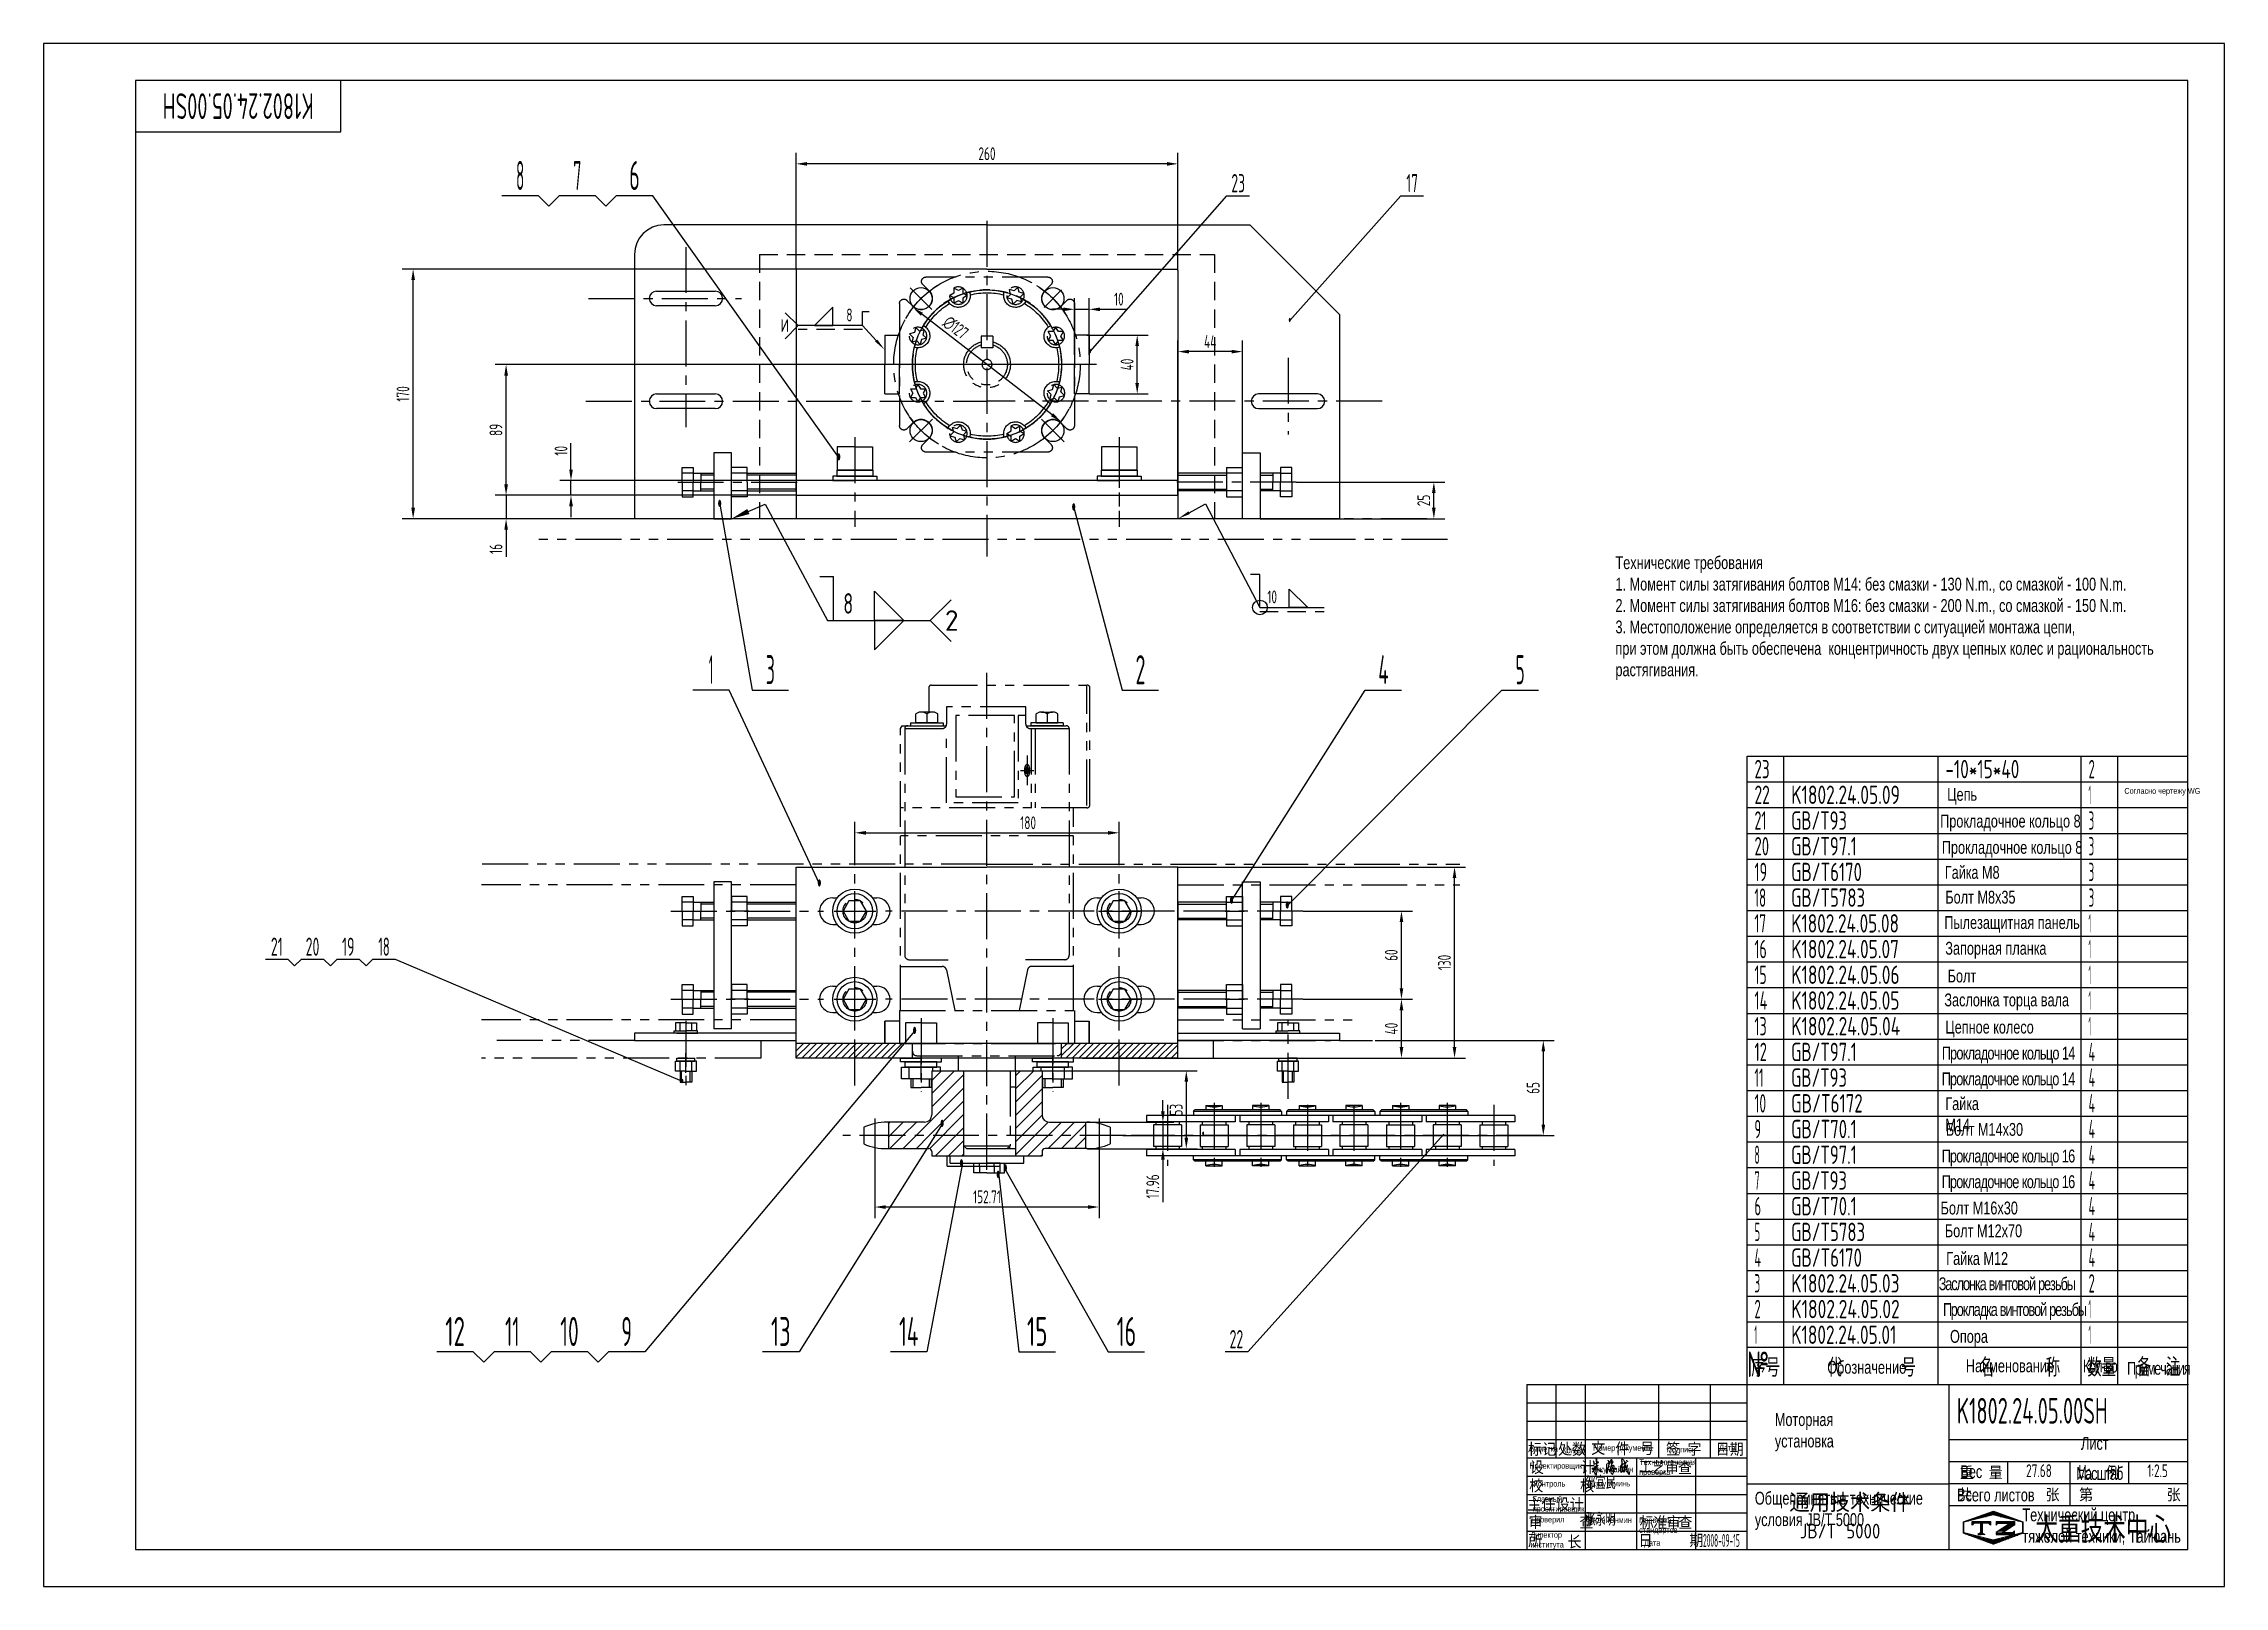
# Model space of a CAD drawing. Header units: millimetres. Extents: x 0 to 1485, y 0 to 1050.
import ezdxf
from ezdxf.enums import TextEntityAlignment as Align

# ---------------------------------------------------------------- set-up
doc = ezdxf.new("R2010")
doc.units = ezdxf.units.MM
doc.header["$LTSCALE"] = 25
for name, pattern in [('F', [0.75, 0.5, -0.25]), ('G', [2, 1.25, -0.25, 0.25, -0.25]), ('K', [2.5, 1.25, -0.25, 0.25, -0.25, 0.25, -0.25])]:
    doc.linetypes.add(name, pattern=pattern)
for name, color, linetype in [('01', 7, 'Continuous'), ('02', 1, 'Continuous'), ('04', 2, 'F'), ('05', 4, 'G'), ('07', 6, 'K'), ('08', 1, 'Continuous'), ('11', 3, 'Continuous'), ('13', 3, 'Continuous'), ('L1GEA', 7, 'Continuous'), ('THICK', 7, 'Continuous')]:
    doc.layers.add(name, color=color, linetype=linetype)
doc.styles.add('HZLIB', font='TXT', dxfattribs={"width": 0.8, "bigfont": 'hztxt.shx'})
doc.styles.get("Standard").update_dxf_attribs({"font": 'isocp', "width": 0.707, "bigfont": 'intecad.shx'})
doc.dimstyles.new('INTE', dxfattribs={"dimscale": 2.5, "dimtxt": 3.5, "dimasz": 3, "dimexe": 3, "dimexo": 0, "dimgap": 1, "dimtad": 1, "dimdsep": 46, "dimtxsty": 'Standard', "dimcen": 0, "dimclrd": 1, "dimclre": 1, "dimclrt": 3, "dimaunit": 1, "dimadec": 0, "dimazin": 0, "dimtfac": 1, "dimtmove": 0, "dimatfit": 0, "dimfxl": 1, "dimarcsym": 0})

msp = doc.modelspace()

# ---------------------------------------------------------------- texts
at = {"layer": '01', "attachment_point": 1}
for s, insert, char_height in [('{\\fArial|b0|i0|c204|p34;\\C3;Технические требования\\P1. Момент силы затягивания болтов М14: без смазки - 130 \\fArial|b0|i0|c0|p34;N.m., \\fArial|b0|i0|c204|p34;со смазкой - 100 \\fArial|b0|i0|c0|p34;N.m.\\P2. \\fArial|b0|i0|c204|p34;\\W0.707;Момент силы затягивания болтов М1\\fArial|b0|i0|c0|p34;6\\fArial|b0|i0|c204|p34;: без смазки - \\fArial|b0|i0|c0|p34;20\\fArial|b0|i0|c204|p34;0 \\fArial|b0|i0|c0|p34;N.m., \\fArial|b0|i0|c204|p34;со смазкой - 1\\fArial|b0|i0|c0|p34;5\\fArial|b0|i0|c204|p34;0 \\fArial|b0|i0|c0|p34;N.m\\fArial|b0|i0|c204|p34;.\\P3. Местоположение определяется в соответствии с ситуацией монтажа цепи,\\Pпри этом должна быть обеспечена  концентричность двух цепных колес и рациональность\\Pрастягивания.}', (1070.363, 701.123), 8.75), ('{\\fArial|b0|i0|c204|p34;\\C3;Цепь}', (1296.237, 543.413), 8.75), ('{\\fArial|b0|i0|c204|p34;\\C3;Согласно чертежу \\fArial|b0|i0|c0|p34;WG}', (1416.899, 543.413), 4), ('{\\fArial|b0|i0|c204|p34;\\C3;Прокладочное кольцо 8}', (1291.449, 525.232), 8.75), ('{\\fArial|b0|i0|c204|p34;\\C3;Прокладочное кольцо 8}', (1292.589, 507.32), 8.75), ('{\\fArial|b0|i0|c204|p34;\\C3;Гайка М8}', (1294.644, 490.346), 8.75), ('{\\fArial|b0|i0|c204|p34;\\C3;Болт М8х35}', (1294.964, 473.441), 8.75), ('{\\fArial|b0|i0|c204|p34;\\C3;Пылезащитная панель}', (1294.325, 456.218), 8.75), ('{\\fArial|b0|i0|c204|p34;\\C3;Запорная планка}', (1294.964, 438.675), 8.75), ('{\\fArial|b0|i0|c204|p34;\\C3;Болт}', (1296.558, 419.83), 8.75), ('{\\fArial|b0|i0|c204|p34;\\C3;Заслонка торца вала}', (1294.324, 403.506), 8.75), ('{\\fArial|b0|i0|c204|p34;\\C3;Цепное колесо}', (1294.962, 385.007), 8.75), ('{\\fArial|b0|i0|c204|p34;\\T0.9;\\C3;Прокладочное кольцо 14}', (1292.589, 367.32), 8.75), ('{\\fArial|b0|i0|c204|p34;\\T0.9;\\C3;Прокладочное кольцо 14}', (1292.518, 349.785), 8.75), ('{\\fArial|b0|i0|c204|p34;\\C3;Болт М14х30}', (1295.294, 315.391), 8.75), ('{\\fArial|b0|i0|c204|p34;\\T0.9;\\C3;Прокладочное кольцо 16}', (1292.518, 297.285), 8.75), ('{\\fArial|b0|i0|c204|p34;\\T0.9;\\C3;Прокладочное кольцо 16}', (1292.518, 279.785), 8.75), ('{\\fArial|b0|i0|c204|p34;\\C3;Болт М16х30}', (1291.757, 261.895), 8.75), ('{\\fArial|b0|i0|c204|p34;\\C3;Болт М12х70}', (1294.649, 246.373), 8.75), ('{\\fArial|b0|i0|c204|p34;\\C3;Гайка М12}', (1295.607, 227.554), 8.75), ('{\\fArial|b0|i0|c204|p34;\\T0.85;\\C3;Заслонка винтовой резьбы}', (1290.499, 210.33), 8.75), ('{\\fArial|b0|i0|c204|p34;\\T0.75;\\C3;Прокладка винтовой резьбы}', (1293.372, 192.787), 8.75), ('{\\fArial|b0|i0|c204|p34;Чжу Хайчэн}', (1055.394, 81.664), 4), ('{\\fArial|b0|i0|c204|p34;Цзоу Иминь}', (1052.845, 72.014), 4), ('{\\fArial|b0|i0|c204|p34;Чжан Юнмин}', (1051.415, 47.118), 4)]:
    msp.add_mtext(s, dxfattribs=dict(at, insert=insert, char_height=char_height))
at = {"layer": '01', "char_height": 8.75, "attachment_point": 1}
for s, insert, width in [('{\\fArial|b0|i0|c204|p34;\\C3;Гайка М14}', (1294.974, 332.934), 0.31921), ('{\\fArial|b0|i0|c204|p34;\\C3;Опора}', (1298.163, 174.507), 0.31921), ('{\\fArial|b0|i0|c204|p34;\\C3;Моторная установка}', (1178.89, 117.88), 0.28199), ('邹宜民', (1050, 75), 35), ('张永明', (1050, 50), 35)]:
    msp.add_mtext(s, dxfattribs=dict(at, insert=insert, width=width))
at = {"layer": '02', "width": 0.605172}
for height, p, p2 in [(2.5, (847.779, 860.33), (849.279, 860.33)), (2.5, (711.935, 839.243), (713.435, 839.243)), (4, (540.253, 766.236), (542.653, 766.236)), (4, (459.168, 734.595), (461.568, 734.595)), (4, (700.226, 732.186), (702.626, 732.186)), (4, (527.035, 476.23), (529.435, 476.23)), (4, (807.705, 464.508), (810.105, 464.508)), (4, (845.685, 461.245), (848.085, 461.245)), (4, (591.919, 375.915), (594.319, 375.915)), (2.5, (434.224, 342.383), (435.724, 342.383)), (4, (610.646, 312.659), (613.046, 312.659)), (2.5, (788.801, 306.595), (790.301, 306.595)), (4, (623.808, 285.749), (626.208, 285.749)), (4, (648.768, 277.927), (651.168, 277.927)), (4, (653.704, 282.333), (656.104, 282.333))]:
    msp.add_text('●', height=height, dxfattribs=at).set_placement(p, p2, align=Align.FIT)
at = {"layer": '02', "attachment_point": 1}
for s, insert, char_height in [('{\\Fisocp,intecad|c204;\\C7;№}', (1160, 159.839), 17.5), ('{\\fArial|b0|i0|c204|p34;\\C7;Обозначение}', (1214.561, 153.489), 8.75), ('{\\fArial|b0|i0|c204|p34;\\C7;Наименование}', (1308.964, 154.453), 8.75), ('{\\fArial|b0|i0|c204|p34;\\T0.75;\\C7;Кол-во}', (1388.655, 154.329), 8.75), ('{\\fArial|b0|i0|c204|p34;\\T0.8;\\C7;Примечания}', (1418.681, 152.799), 8.75)]:
    msp.add_mtext(s, dxfattribs=dict(at, insert=insert, char_height=char_height))
at = {"layer": '04', "attachment_point": 1}
for s, insert, char_height in [('{\\fArial|b0|i0|c204|p34;\\C250;Отметка}', (1011.711, 95.7), 4), ('{\\fArial|b0|i0|c204|p34;\\C250;Номер документа}', (1055.062, 96.258), 4), ('{\\fArial|b0|i0|c204|p34;\\C250;Дата}', (1140.909, 96.349), 4), ('{\\fArial|b0|i0|c204|p34;\\H0.20833x;\\C250;Лист\\H4.8x; }', (1387.39, 101.691), 42), ('{\\fArial|b0|i0|c204|p34;\\C250;Проектировщик}', (1011.733, 84.089), 4), ('{\\fArial|b0|i0|c204|p34;\\C250;Технологическая\\Pпроверка}', (1086.566, 86.489), 4), ('{\\fArial|b0|i0|c204|p34;\\C250;Вес}', (1305.221, 82.443), 8.75), ('{\\fArial|b0|i0|c204|p34;\\T0.85;\\C250;Масштаб}', (1384.045, 81.237), 8.75), ('{\\fArial|b0|i0|c204|p34;\\C250;Главный\\Pпроектировщик}', (1014.11, 61.456), 4), ('{\\fArial|b0|i0|c204|p34;\\C250;Контроль}', (1014.689, 71.923), 4), ('{\\fArial|b0|i0|c204|p34;\\C250;Общепринятые технические\\Pусловия \\fArial|b0|i0|c0|p34;JB/T 5000}', (1165.261, 64.362), 8.75), ('{\\fArial|b0|i0|c204|p34;\\C250;Всего листов}', (1302.982, 66.566), 8.75), ('{\\fArial|b0|i0|c204|p34;\\C250;Проверил}', (1012.779, 47.52), 4), ('{\\fArial|b0|i0|c204|p34;\\C250;Проверка\\Pстандартов}', (1086.472, 47.039), 4), ('{\\fArial|b0|i0|c204|p34;\\C250;Технический центр\\Pтяжелой техники, Тайюань}', (1347.481, 53.036), 8.75), ('{\\fArial|b0|i0|c204|p34;\\C250;Директор \\Pинститута}', (1012.442, 37.076), 4)]:
    msp.add_mtext(s, dxfattribs=dict(at, insert=insert, char_height=char_height))
at = {"layer": '04', "char_height": 4, "attachment_point": 1}
for s, insert, width in [('{\\fArial|b0|i0|c204|p34;\\C250;Кол-во}', (1034.18, 94.633), 0.85788), ('{\\fArial|b0|i0|c204|p34;\\C250;Подпись}', (1105.234, 95.165), 0.85788), ('{\\fArial|b0|i0|c204|p34;\\C250;Дата}', (1089.835, 31.596), 1.71578)]:
    msp.add_mtext(s, dxfattribs=dict(at, insert=insert, width=width))
at = {"layer": '11', "width": 0.584007}
msp.add_text('K1802.24.05.00SH', height=17.5, rotation=180, dxfattribs=at).set_placement((183.882, 1016.25), (81.118, 1016.25), align=Align.FIT)
at = {"layer": '11'}
for s, height, width, p, p2 in [('8', 19.799, 0.514182, (321.692, 950.343), (327.291, 950.343)), ('7', 19.799, 0.514182, (360.634, 950.343), (366.233, 950.343)), ('6', 19.799, 0.600695, (398.81, 950.343), (405.942, 950.343)), ('23', 12.3744, 0.581958, (808.803, 948.843), (818.103, 948.843)), ('17', 12.3744, 0.606, (927.984, 948.843), (935.858, 948.843)), ('1', 19.799, 0.404, (453.054, 613.999), (455.854, 613.999)), ('3', 19.799, 0.527686, (491.792, 613.999), (497.971, 613.999)), ('2', 19.799, 0.562593, (743.494, 613.999), (750.289, 613.999)), ('4', 19.799, 0.543846, (908.852, 613.999), (915.851, 613.999)), ('5', 19.799, 0.527686, (1002.357, 613.999), (1008.536, 613.999)), ('23', 12.5, 0.638783, (1165, 550), (1175.312, 550)), ('-10*15*40', 12.5, 0.688874, (1295, 550), (1345.381, 550)), ('2', 12.5, 0.562593, (1392.5, 550), (1396.79, 550)), ('22', 12.5, 0.639754, (1165, 532.5), (1175.476, 532.5)), ('K1802.24.05.09', 12.5, 0.694562, (1190, 532.5), (1264.028, 532.5)), ('1', 12.5, 0.404, (1392.5, 532.5), (1394.267, 532.5)), ('21', 12.5, 0.623098, (1165, 515), (1173.178, 515)), ('GB/T93', 12.5, 0.691199, (1190, 515), (1227.972, 515)), ('3', 12.5, 0.527686, (1392.5, 515), (1396.401, 515)), ('20', 12.5, 0.636567, (1165, 497.5), (1174.953, 497.5)), ('GB/T97.1', 12.5, 0.693525, (1190, 497.5), (1234.676, 497.5)), ('3', 12.5, 0.527686, (1392.5, 497.5), (1396.401, 497.5)), ('19', 12.5, 0.612447, (1165, 480), (1173.586, 480)), ('GB/T6170', 12.5, 0.694489, (1190, 480), (1238.187, 480)), ('3', 12.5, 0.527686, (1392.5, 480), (1396.401, 480)), ('18', 12.5, 0.606, (1165, 462.5), (1172.954, 462.5)), ('GB/T5783', 12.5, 0.695009, (1190, 462.5), (1240.314, 462.5)), ('3', 12.5, 0.527686, (1392.5, 462.5), (1396.401, 462.5)), ('17', 12.5, 0.606, (1165, 445), (1172.954, 445)), ('K1802.24.05.08', 12.5, 0.694457, (1190, 445), (1263.395, 445)), ('1', 12.5, 0.404, (1392.5, 445), (1394.267, 445)), ('21', 12.3744, 0.623098, (154.728, 429.181), (162.824, 429.181)), ('20', 12.3744, 0.600864, (178.465, 429.181), (187.765, 429.181)), ('19', 12.3744, 0.612447, (203.204, 429.181), (211.704, 429.181)), ('18', 12.3744, 0.606, (227.856, 429.181), (235.729, 429.181)), ('16', 12.5, 0.610556, (1165, 427.5), (1173.392, 427.5)), ('K1802.24.05.07', 12.5, 0.694457, (1190, 427.5), (1263.395, 427.5)), ('1', 12.5, 0.404, (1392.5, 427.5), (1394.267, 427.5)), ('15', 12.5, 0.609833, (1165, 410), (1173.32, 410)), ('K1802.24.05.06', 12.5, 0.69453, (1190, 410), (1263.834, 410)), ('1', 12.5, 0.404, (1392.5, 410), (1394.267, 410)), ('14', 12.5, 0.614783, (1165, 392.5), (1173.838, 392.5)), ('K1802.24.05.05', 12.5, 0.694518, (1190, 392.5), (1263.761, 392.5)), ('1', 12.5, 0.404, (1392.5, 392.5), (1394.267, 392.5)), ('13', 12.5, 0.609833, (1165, 375), (1173.32, 375)), ('K1802.24.05.04', 12.5, 0.694604, (1190, 375), (1264.279, 375)), ('1', 12.5, 0.404, (1392.5, 375), (1394.267, 375)), ('12', 12.5, 0.611465, (1165, 357.5), (1173.485, 357.5)), ('GB/T97.1', 12.5, 0.693525, (1190, 357.5), (1234.676, 357.5)), ('4', 12.5, 0.543846, (1392.5, 357.5), (1396.919, 357.5)), ('11', 12.5, 0.582235, (1165, 340), (1171.186, 340)), ('GB/T93', 12.5, 0.691199, (1190, 340), (1227.972, 340)), ('4', 12.5, 0.543846, (1392.5, 340), (1396.919, 340)), ('10', 12.5, 0.606076, (1165, 322.5), (1172.961, 322.5)), ('GB/T6172', 12.5, 0.694622, (1190, 322.5), (1238.711, 322.5)), ('4', 12.5, 0.543846, (1392.5, 322.5), (1396.919, 322.5)), ('9', 12.5, 0.579528, (1165, 305), (1169.503, 305)), ('GB/T70.1', 12.5, 0.693516, (1190, 305), (1234.645, 305)), ('4', 12.5, 0.543846, (1392.5, 305), (1396.919, 305)), ('8', 12.5, 0.514182, (1165, 287.5), (1168.535, 287.5)), ('GB/T97.1', 12.5, 0.693525, (1190, 287.5), (1234.676, 287.5)), ('4', 12.5, 0.543846, (1392.5, 287.5), (1396.919, 287.5)), ('7', 12.5, 0.514182, (1165, 270), (1168.535, 270)), ('GB/T93', 12.5, 0.691199, (1190, 270), (1227.972, 270)), ('4', 12.5, 0.543846, (1392.5, 270), (1396.919, 270)), ('6', 12.5, 0.600695, (1165, 252.5), (1169.502, 252.5)), ('GB/T70.1', 12.5, 0.693516, (1190, 252.5), (1234.645, 252.5)), ('4', 12.5, 0.543846, (1392.5, 252.5), (1396.919, 252.5)), ('5', 12.5, 0.527686, (1165, 235), (1168.901, 235)), ('GB/T5783', 12.5, 0.695009, (1190, 235), (1240.314, 235)), ('4', 12.5, 0.543846, (1392.5, 235), (1396.919, 235)), ('4', 12.5, 0.543846, (1165, 217.5), (1169.419, 217.5)), ('GB/T6170', 12.5, 0.694489, (1190, 217.5), (1238.187, 217.5)), ('4', 12.5, 0.543846, (1392.5, 217.5), (1396.919, 217.5)), ('3', 12.5, 0.527686, (1165, 200), (1168.901, 200)), ('K1802.24.05.03', 12.5, 0.694518, (1190, 200), (1263.761, 200)), ('2', 12.5, 0.562593, (1392.5, 200), (1396.79, 200)), ('2', 12.5, 0.562593, (1165, 182.5), (1169.29, 182.5)), ('K1802.24.05.02', 12.5, 0.694546, (1190, 182.5), (1263.926, 182.5)), ('1', 12.5, 0.404, (1392.5, 182.5), (1394.267, 182.5)), ('12', 19.799, 0.611465, (273.48, 163.572), (286.919, 163.572)), ('11', 19.799, 0.582235, (314.242, 163.572), (324.041, 163.572)), ('10', 19.799, 0.606076, (351.779, 163.572), (364.388, 163.572)), ('9', 19.799, 0.579528, (393.46, 163.572), (400.592, 163.572)), ('13', 19.799, 0.621906, (495.264, 163.572), (508.702, 163.572)), ('14', 19.799, 0.578769, (582.528, 163.572), (595.706, 163.572)), ('15', 19.799, 0.647779, (669.571, 163.572), (683.569, 163.572)), ('16', 19.799, 0.610556, (730.716, 163.572), (744.008, 163.572)), ('22', 12.3744, 0.573679, (807.592, 162.072), (816.892, 162.072)), ('1', 12.5, 0.404, (1165, 165), (1166.767, 165)), ('K1802.24.05.01', 12.5, 0.694153, (1190, 165), (1261.628, 165)), ('1', 12.5, 0.404, (1392.5, 165), (1394.267, 165)), ('K1802.24.05.00SH', 17.5, 0.584007, (1302.806, 110.767), (1405.57, 110.767)), ('27.68', 8.75, 0.677137, (1350.011, 74.321), (1367.489, 74.321)), ('1:2.5', 8.75, 0.662654, (1432.615, 74.321), (1446.481, 74.321)), ('2008-09-15', 8.75, 0.426763, (1130, 26.875), (1155, 26.875))]:
    msp.add_text(s, height=height, dxfattribs=dict(at, width=width)).set_placement(p, p2, align=Align.FIT)

# ---------------------------------------------------------------- blocks, each defined once
blk = doc.blocks.new('A$C5E6C1A89')
for p, q in [((0, 6), (3, 7.7)), ((0, 6), (3, 4.2)), ((3, 11.1), (6, 9.4)), ((3, 11.1), (3, 7.7)), ((3, 4.2), (3, 0.8)), ((3, 0.8), (6, 2.5)), ((6, 9.4), (9, 11.1)), ((6, 2.5), (9, 0.8)), ((9, 11.1), (9, 7.7)), ((9, 7.7), (11.9, 6)), ((9, 4.2), (11.9, 6)), ((9, 4.2), (9, 0.8))]:
    blk.add_line(p, q)
blk.add_circle((6, 6), 5.97)
blk = doc.blocks.new('ERWEREW')
at = {"layer": '07', "color": 6, "linetype": 'K'}
for p, q in [((2799.4, 3793.8), (2787.5, 3805.7)), ((2799.1, 3804.8), (2794.7, 3809.3)), ((2796.8, 3814.4), (2879.9, 3814.4)), ((2875.9, 3792.4), (2890.6, 3807.1)), ((2877.8, 3805.1), (2882, 3809.3)), ((2778.8, 3796.4), (2778.8, 3713.3)), ((2788.4, 3794), (2783.9, 3798.5)), ((2888.6, 3794.4), (2892.8, 3798.5)), ((2897.9, 3796.4), (2897.9, 3713.3)), ((2834.4, 3774.3), (2834.4, 3766.3)), ((2834.4, 3774.3), (2842.3, 3774.3)), ((2842.3, 3774.3), (2842.3, 3766.3)), ((2834.4, 3766.3), (2842.3, 3766.3)), ((2795.3, 3754.9), (2883.1, 3754.9)), ((2783.9, 3711.2), (2788, 3715.3)), ((2785.8, 3702.3), (2801.1, 3717.6)), ((2891, 3702.2), (2875.5, 3717.7)), ((2892.8, 3711.2), (2888.3, 3715.7)), ((2794.7, 3700.4), (2798.8, 3704.6)), ((2882, 3700.4), (2877.5, 3704.9)), ((2796.8, 3695.3), (2879.9, 3695.3))]:
    blk.add_line(p, q, dxfattribs=at)
for radius in [50.8, 3.42]:
    blk.add_circle((2838.3, 3754.9), radius, dxfattribs=at)
for centre, radius, start, end in [((2838.3, 3754.9), 63.5, 122.1372, 146.9016), ((2793.4, 3799.8), 7.63, 221.5539, 48.4461), ((2796.8, 3811.4), 3, 90, 225), ((2818.9, 3801.8), 8.03, 207.0316, 17.9684), ((2838.3, 3754.9), 50.8, 74.2343, 105.7657), ((2838.3, 3754.9), 48.8, 76.4553, 103.5447), ((2857.8, 3801.8), 8.03, 162.0316, 332.9684), ((2838.3, 3754.9), 63.5, 29.6063, 58.3724), ((2883.2, 3799.8), 7.62, 135, 315), ((2879.9, 3811.4), 3, 315, 90), ((2781.8, 3796.4), 3, 45, 180), ((2838.3, 3754.9), 50.8, 119.2343, 150.7657), ((2838.3, 3754.9), 48.8, 121.4553, 148.5447), ((2838.3, 3754.9), 50.8, 29.2343, 60.7657), ((2838.3, 3754.9), 48.8, 31.4553, 58.5447), ((2894.9, 3796.4), 3, 0, 135), ((2791.4, 3774.3), 8.03, 252.0316, 62.9684), ((2885.3, 3774.3), 8.03, 117.0316, 287.9684), ((2838.3, 3754.9), 50.8, 164.2343, 195.7657), ((2838.3, 3754.9), 48.8, 166.4553, 193.5447), ((2838.3, 3754.9), 15.9, 104.5232, 75.4768), ((2838.3, 3754.9), 13.9, 106.6736, 73.3264), ((2838.3, 3754.9), 48.8, 346.4553, 13.5447), ((2838.3, 3754.9), 50.8, 344.2343, 15.7657), ((2791.4, 3735.4), 8.03, 297.0316, 107.9684), ((2885.3, 3735.4), 8.03, 72.0316, 242.9684), ((2838.3, 3754.9), 50.8, 209.2343, 240.7657), ((2838.3, 3754.9), 48.8, 211.4553, 238.5447), ((2838.3, 3754.9), 50.8, 299.2343, 330.7657), ((2838.3, 3754.9), 48.8, 301.4553, 328.5447), ((2781.8, 3713.3), 3, 180, 315), ((2838.3, 3754.9), 63.5, 208.4941, 235.3568), ((2793.4, 3710), 7.62, 315, 135), ((2818.9, 3707.9), 8.03, 342.0316, 152.9684), ((2857.8, 3707.9), 8.03, 27.0316, 197.9684), ((2838.3, 3754.9), 63.5, 301.38, 325.029), ((2883.2, 3710), 7.63, 41.5539, 228.4461), ((2894.9, 3713.3), 3, 225, 0), ((2796.8, 3698.3), 3, 135, 270), ((2838.3, 3754.9), 50.8, 254.2343, 285.7657), ((2838.3, 3754.9), 48.8, 256.4553, 283.5447), ((2879.9, 3698.3), 3, 270, 45)]:
    blk.add_arc(centre, radius, start, end, dxfattribs=at)
for p, rotation in [((2818.9, 3793.3), 45), ((2797.4, 3768.3), 90), ((2876.8, 3774.3), 315), ((2799.8, 3735.4), 135), ((2879.3, 3741.4), 270), ((2824.9, 3713.9), 180), ((2857.8, 3716.4), 225)]:
    blk.add_blockref('A$C5E6C1A89', p, dxfattribs=dict(at, rotation=rotation))
blk.add_blockref('A$C5E6C1A89', (2851.8, 3795.8), dxfattribs=at)
blk = doc.blocks.new('*U14')
blk.add_circle((0, 0), 8)
at = {"layer": '01'}
for p, q in [((0, 8), (-6.9, 4)), ((-6.9, 4), (-6.9, -4)), ((6.9, 4), (0, 8)), ((6.9, -4), (6.9, 4)), ((-6.9, -4), (0, -8)), ((0, -8), (6.9, -4))]:
    blk.add_line(p, q, dxfattribs=at)
blk.add_circle((0, 0), 12, dxfattribs=at)
at = {"layer": '05'}
for p, q in [((-14.5, 0), (13.6, 0)), ((0, 14), (0, -14.4))]:
    blk.add_line(p, q, dxfattribs=at)
blk = doc.blocks.new('*D15')
at = {"layer": '08', "color": 1, "lineweight": -2}
for p, q in [((852.9, 751.6), (954.2, 751.6)), ((946.7, 734.1), (946.7, 744.1)), ((828.4, 726.6), (954.2, 726.6))]:
    blk.add_line(p, q, dxfattribs=at)
at = {"layer": '08', "color": 1}
for points in [[(945.4, 744.1), (947.9, 744.1), (946.7, 751.6)], [(945.4, 734.1), (947.9, 734.1), (946.7, 726.6)]]:
    blk.add_solid(points, dxfattribs=at)
at = {"layer": 'Defpoints', "color": 0}
for p in [(852.9, 751.6), (946.7, 751.6), (828.4, 726.6)]:
    blk.add_point(p, dxfattribs=at)
at = {"layer": '08', "color": 3, "insert": (939.8, 739.1), "char_height": 8.75, "attachment_point": 5, "rotation": 90}
blk.add_mtext('25', dxfattribs=at)
blk = doc.blocks.new('*D16')
at = {"layer": '08', "color": 1, "lineweight": -2}
for p, q in [((772.4, 742.6), (772.4, 847.9)), ((816.4, 771.6), (816.4, 847.9)), ((808.9, 840.4), (779.9, 840.4))]:
    blk.add_line(p, q, dxfattribs=at)
at = {"layer": '08', "color": 1}
for points in [[(779.9, 841.6), (779.9, 839.1), (772.4, 840.4)], [(808.9, 841.6), (808.9, 839.1), (816.4, 840.4)]]:
    blk.add_solid(points, dxfattribs=at)
at = {"layer": 'Defpoints', "color": 0}
for p in [(772.4, 840.4), (816.4, 771.6), (772.4, 742.6)]:
    blk.add_point(p, dxfattribs=at)
at = {"layer": '08', "color": 3, "insert": (794.4, 847.2), "char_height": 8.75, "attachment_point": 5}
blk.add_mtext('44', dxfattribs=at)
blk = doc.blocks.new('*D17')
at = {"layer": '08', "color": 1, "lineweight": -2}
for p, q in [((552.4, 491.6), (552.4, 520.4)), ((732.4, 495.5), (732.4, 520.4)), ((559.9, 512.9), (724.9, 512.9))]:
    blk.add_line(p, q, dxfattribs=at)
at = {"layer": '08', "color": 1}
for points in [[(559.9, 514.1), (559.9, 511.6), (552.4, 512.9)], [(724.9, 514.1), (724.9, 511.6), (732.4, 512.9)]]:
    blk.add_solid(points, dxfattribs=at)
at = {"layer": 'Defpoints', "color": 0}
for p in [(732.4, 512.9), (552.4, 491.6), (732.4, 495.5)]:
    blk.add_point(p, dxfattribs=at)
at = {"layer": '08', "color": 3, "insert": (670.4, 519.7), "char_height": 8.75, "attachment_point": 5}
blk.add_mtext('180', dxfattribs=at)
blk = doc.blocks.new('*D18')
at = {"layer": '08', "color": 1, "lineweight": -2}
for p, q in [((314.9, 750.1), (314.9, 757.6)), ((512.4, 742.6), (307.4, 742.6)), ((314.9, 742.6), (314.9, 726.6)), ((512.4, 726.6), (307.4, 726.6)), ((314.9, 719.1), (314.9, 700.7))]:
    blk.add_line(p, q, dxfattribs=at)
at = {"layer": '08', "color": 1}
for points in [[(313.7, 750.1), (316.2, 750.1), (314.9, 742.6)], [(313.7, 719.1), (316.2, 719.1), (314.9, 726.6)]]:
    blk.add_solid(points, dxfattribs=at)
at = {"layer": 'Defpoints', "color": 0}
for p in [(512.4, 742.6), (314.9, 726.6), (512.4, 726.6)]:
    blk.add_point(p, dxfattribs=at)
at = {"layer": '08', "color": 3, "insert": (308, 706.1), "char_height": 8.75, "attachment_point": 5, "rotation": 90}
blk.add_mtext('16', dxfattribs=at)
blk = doc.blocks.new('*D19')
at = {"layer": '08', "color": 1, "lineweight": -2}
for p, q in [((359.1, 760.1), (359.1, 778.1)), ((522.9, 752.6), (351.6, 752.6)), ((388.6, 742.6), (351.6, 742.6)), ((359.1, 742.6), (359.1, 752.6)), ((359.1, 735.1), (359.1, 727.6))]:
    blk.add_line(p, q, dxfattribs=at)
at = {"layer": '08', "color": 1}
for points in [[(357.9, 760.1), (360.4, 760.1), (359.1, 752.6)], [(357.9, 735.1), (360.4, 735.1), (359.1, 742.6)]]:
    blk.add_solid(points, dxfattribs=at)
at = {"layer": 'Defpoints', "color": 0}
for p in [(359.1, 752.6), (388.6, 742.6), (522.9, 752.6)]:
    blk.add_point(p, dxfattribs=at)
at = {"layer": '08', "color": 3, "insert": (352.3, 772.9), "char_height": 8.75, "attachment_point": 5, "rotation": 90}
blk.add_mtext('10', dxfattribs=at)
blk = doc.blocks.new('*D20')
at = {"layer": '08', "color": 1, "lineweight": -2}
for p, q in [((612.2, 831.6), (307.4, 831.6)), ((314.9, 750.1), (314.9, 824.1)), ((401.7, 742.6), (307.4, 742.6))]:
    blk.add_line(p, q, dxfattribs=at)
at = {"layer": '08', "color": 1}
for points in [[(313.7, 824.1), (316.2, 824.1), (314.9, 831.6)], [(313.7, 750.1), (316.2, 750.1), (314.9, 742.6)]]:
    blk.add_solid(points, dxfattribs=at)
at = {"layer": 'Defpoints', "color": 0}
for p in [(314.9, 831.6), (612.2, 831.6), (401.7, 742.6)]:
    blk.add_point(p, dxfattribs=at)
at = {"layer": '08', "color": 3, "insert": (308, 787.1), "char_height": 8.75, "attachment_point": 5, "rotation": 90}
blk.add_mtext('89', dxfattribs=at)
blk = doc.blocks.new('*D21')
at = {"layer": '08', "color": 1, "lineweight": -2}
for p, q in [((512.4, 896.6), (244.1, 896.6)), ((251.6, 734.1), (251.6, 889.1)), ((402.4, 726.6), (244.1, 726.6))]:
    blk.add_line(p, q, dxfattribs=at)
at = {"layer": '08', "color": 1}
for points in [[(250.4, 889.1), (252.9, 889.1), (251.6, 896.6)], [(250.4, 734.1), (252.9, 734.1), (251.6, 726.6)]]:
    blk.add_solid(points, dxfattribs=at)
at = {"layer": 'Defpoints', "color": 0}
for p in [(251.6, 896.6), (512.4, 896.6), (402.4, 726.6)]:
    blk.add_point(p, dxfattribs=at)
at = {"layer": '08', "color": 3, "insert": (244.7, 811.6), "char_height": 8.75, "attachment_point": 5, "rotation": 90}
blk.add_mtext('170', dxfattribs=at)
blk = doc.blocks.new('*D22')
at = {"layer": '08', "color": 1, "lineweight": -2}
for p, q in [((857.6, 399.6), (932.1, 399.6)), ((924.6, 367.1), (924.6, 392.1)), ((707.4, 359.6), (932.1, 359.6))]:
    blk.add_line(p, q, dxfattribs=at)
at = {"layer": '08', "color": 1}
for points in [[(923.4, 392.1), (925.9, 392.1), (924.6, 399.6)], [(923.4, 367.1), (925.9, 367.1), (924.6, 359.6)]]:
    blk.add_solid(points, dxfattribs=at)
at = {"layer": 'Defpoints', "color": 0}
for p in [(857.6, 399.6), (924.6, 399.6), (707.4, 359.6)]:
    blk.add_point(p, dxfattribs=at)
at = {"layer": '08', "color": 3, "insert": (917.7, 379.6), "char_height": 8.75, "attachment_point": 5, "rotation": 90}
blk.add_mtext('40', dxfattribs=at)
blk = doc.blocks.new('*D23')
at = {"layer": '08', "color": 1, "lineweight": -2}
for p, q in [((857.6, 459.6), (932.1, 459.6)), ((924.6, 407.1), (924.6, 452.1)), ((857.6, 399.6), (932.1, 399.6))]:
    blk.add_line(p, q, dxfattribs=at)
at = {"layer": '08', "color": 1}
for points in [[(923.4, 452.1), (925.9, 452.1), (924.6, 459.6)], [(923.4, 407.1), (925.9, 407.1), (924.6, 399.6)]]:
    blk.add_solid(points, dxfattribs=at)
at = {"layer": 'Defpoints', "color": 0}
for p in [(857.6, 459.6), (924.6, 459.6), (857.6, 399.6)]:
    blk.add_point(p, dxfattribs=at)
at = {"layer": '08', "color": 3, "insert": (917.7, 429.6), "char_height": 8.75, "attachment_point": 5, "rotation": 90}
blk.add_mtext('60', dxfattribs=at)
blk = doc.blocks.new('*D24')
at = {"layer": '08', "color": 1, "lineweight": -2}
for p, q in [((772.4, 489.6), (968.3, 489.6)), ((960.8, 367.1), (960.8, 482.1)), ((707.4, 359.6), (968.3, 359.6))]:
    blk.add_line(p, q, dxfattribs=at)
at = {"layer": '08', "color": 1}
for points in [[(959.5, 482.1), (962, 482.1), (960.8, 489.6)], [(959.5, 367.1), (962, 367.1), (960.8, 359.6)]]:
    blk.add_solid(points, dxfattribs=at)
at = {"layer": 'Defpoints', "color": 0}
for p in [(772.4, 489.6), (960.8, 489.6), (707.4, 359.6)]:
    blk.add_point(p, dxfattribs=at)
at = {"layer": '08', "color": 3, "insert": (953.9, 424.6), "char_height": 8.75, "attachment_point": 5, "rotation": 90}
blk.add_mtext('130', dxfattribs=at)
blk = doc.blocks.new('*D25')
at = {"layer": '08', "color": 1, "lineweight": -2}
for p, q in [((512.4, 896.6), (512.4, 975.7)), ((764.9, 968.2), (519.9, 968.2)), ((772.4, 895.6), (772.4, 975.7))]:
    blk.add_line(p, q, dxfattribs=at)
at = {"layer": '08', "color": 1}
for points in [[(519.9, 969.4), (519.9, 966.9), (512.4, 968.2)], [(764.9, 969.4), (764.9, 966.9), (772.4, 968.2)]]:
    blk.add_solid(points, dxfattribs=at)
at = {"layer": 'Defpoints', "color": 0}
for p in [(512.4, 968.2), (512.4, 896.6), (772.4, 895.6)]:
    blk.add_point(p, dxfattribs=at)
at = {"layer": '08', "color": 3, "insert": (642.4, 975.1), "char_height": 8.75, "attachment_point": 5}
blk.add_mtext('260', dxfattribs=at)
blk = doc.blocks.new('*U26')
at = {"layer": '01'}
for points in [[(97.4, -49.2), (117.4, -69.2), (97.4, -69.2)], [(97.4, -89.2), (117.4, -69.2), (97.4, -69.2)]]:
    blk.add_lwpolyline(points, close=True, dxfattribs=at)
at = {"layer": '02'}
blk.add_lwpolyline([(0, 0, 0, 3.75, 0), (11.5, 5, 3.75, 3.75, 0)], format="xyseb", dxfattribs=at)
for points in [[(11.5, 5), (22.9, 9.9), (65.4, -69.2), (135.4, -69.2)], [(149.6, -55.1), (135.4, -69.2), (149.6, -83.4)]]:
    blk.add_lwpolyline(points, dxfattribs=at)
at = {"layer": '13', "width": 0.707}
blk.add_text('8', height=14, dxfattribs=at).set_placement((76.2, -64.6))
at = {"layer": '13', "width": 1.077179}
blk.add_text('2', height=14, dxfattribs=at).set_placement((145.4, -76.2), (154.6, -76.2), align=Align.FIT)
blk = doc.blocks.new('*D27')
at = {"layer": '08', "color": 1, "lineweight": -2}
for p, q in [((566, 295.4), (566, 250.7)), ((718.7, 295.4), (718.7, 250.7)), ((573.5, 258.2), (711.2, 258.2))]:
    blk.add_line(p, q, dxfattribs=at)
at = {"layer": '08', "color": 1}
for points in [[(573.5, 259.4), (573.5, 256.9), (566, 258.2)], [(711.2, 259.4), (711.2, 256.9), (718.7, 258.2)]]:
    blk.add_solid(points, dxfattribs=at)
at = {"layer": 'Defpoints', "color": 0}
for p in [(566, 295.4), (718.7, 295.4), (718.7, 258.2)]:
    blk.add_point(p, dxfattribs=at)
at = {"layer": '08', "color": 3, "insert": (642.4, 265.1), "char_height": 8.75, "attachment_point": 5}
blk.add_mtext('152.71', dxfattribs=at)
blk = doc.blocks.new('*D28')
at = {"layer": '08', "color": 1, "lineweight": -2}
for p, q in [((762.2, 323.4), (762.2, 330.9)), ((710.3, 315.9), (769.7, 315.9)), ((762.2, 315.9), (762.2, 297.9)), ((710.9, 297.9), (769.7, 297.9)), ((762.2, 290.4), (762.2, 261.5))]:
    blk.add_line(p, q, dxfattribs=at)
at = {"layer": '08', "color": 1}
for points in [[(760.9, 323.4), (763.4, 323.4), (762.2, 315.9)], [(760.9, 290.4), (763.4, 290.4), (762.2, 297.9)]]:
    blk.add_solid(points, dxfattribs=at)
at = {"layer": 'Defpoints', "color": 0}
for p in [(710.3, 315.9), (710.9, 297.9), (762.2, 297.9)]:
    blk.add_point(p, dxfattribs=at)
at = {"layer": '08', "color": 3, "insert": (755.3, 272.2), "char_height": 8.75, "attachment_point": 5, "rotation": 90}
blk.add_mtext('17.96', dxfattribs=at)
blk = doc.blocks.new('*D29')
at = {"layer": '08', "color": 1, "lineweight": -2}
for p, q in [((679.9, 350.9), (785.6, 350.9)), ((778.1, 343.4), (778.1, 305.4)), ((730.2, 297.9), (785.6, 297.9))]:
    blk.add_line(p, q, dxfattribs=at)
at = {"layer": '08', "color": 1}
for points in [[(776.9, 343.4), (779.4, 343.4), (778.1, 350.9)], [(776.9, 305.4), (779.4, 305.4), (778.1, 297.9)]]:
    blk.add_solid(points, dxfattribs=at)
at = {"layer": 'Defpoints', "color": 0}
for p in [(679.9, 350.9), (730.2, 297.9), (778.1, 297.9)]:
    blk.add_point(p, dxfattribs=at)
at = {"layer": '08', "color": 3, "insert": (771.2, 324.4), "char_height": 8.75, "attachment_point": 5, "rotation": 90}
blk.add_mtext('53', dxfattribs=at)
blk = doc.blocks.new('*D30')
at = {"layer": '08', "color": 1, "lineweight": -2}
for p, q in [((701.9, 838.2), (701.9, 876.7)), ((711.9, 838.2), (711.9, 876.7)), ((694.4, 869.2), (686.9, 869.2)), ((701.9, 869.2), (711.9, 869.2)), ((719.4, 869.2), (737.5, 869.2))]:
    blk.add_line(p, q, dxfattribs=at)
at = {"layer": '08', "color": 1}
for points in [[(694.4, 870.4), (694.4, 867.9), (701.9, 869.2)], [(719.4, 870.4), (719.4, 867.9), (711.9, 869.2)]]:
    blk.add_solid(points, dxfattribs=at)
at = {"layer": 'Defpoints', "color": 0}
for p in [(711.9, 869.2), (701.9, 838.2), (711.9, 838.2)]:
    blk.add_point(p, dxfattribs=at)
at = {"layer": '08', "color": 3, "insert": (732.2, 876.1), "char_height": 8.75, "attachment_point": 5}
blk.add_mtext('10', dxfattribs=at)
blk = doc.blocks.new('*D31')
at = {"layer": '08', "color": 1, "lineweight": -2}
for p, q in [((710.4, 851.6), (752.2, 851.6)), ((744.7, 819.1), (744.7, 844.1)), ((711.9, 811.6), (752.2, 811.6))]:
    blk.add_line(p, q, dxfattribs=at)
at = {"layer": '08', "color": 1}
for points in [[(743.4, 844.1), (745.9, 844.1), (744.7, 851.6)], [(743.4, 819.1), (745.9, 819.1), (744.7, 811.6)]]:
    blk.add_solid(points, dxfattribs=at)
at = {"layer": 'Defpoints', "color": 0}
for p in [(710.4, 851.6), (744.7, 851.6), (711.9, 811.6)]:
    blk.add_point(p, dxfattribs=at)
at = {"layer": '08', "color": 3, "insert": (737.8, 831.6), "char_height": 8.75, "attachment_point": 5, "rotation": 90}
blk.add_mtext('40', dxfattribs=at)
blk = doc.blocks.new('*U32')
at = {"layer": '01'}
blk.add_lwpolyline([(35.3, 29), (47.8, 16.5), (35.3, 16.5)], close=True, dxfattribs=at)
at = {"layer": '02'}
for points in [[(5.9, 6.4), (15.3, 16.5), (59, 16.5)], [(67.8, 25.3), (59, 16.5), (67.8, 7.6)]]:
    blk.add_lwpolyline(points, dxfattribs=at)
blk.add_lwpolyline([(0, 0, 0, 2, 0), (5.9, 6.4, 2, 2, 0)], format="xyseb", dxfattribs=at)
at = {"layer": '04'}
blk.add_line((15.3, 13.9), (59, 13.9), dxfattribs=at)
at = {"layer": '13', "width": 0.707}
blk.add_text('8', height=8.75, dxfattribs=at).set_placement((22, 19.4))
at = {"layer": '13', "width": 1.010989}
blk.add_text('N', height=8.75, dxfattribs=at).set_placement((65.3, 12.1), (71, 12.1), align=Align.FIT)
blk = doc.blocks.new('*D34')
at = {"layer": '08', "color": 1, "lineweight": -2}
blk.add_line((686.7, 797.4), (598, 865.8), dxfattribs=at)
at = {"layer": '08', "color": 1}
for points in [[(598.8, 866.8), (597.3, 864.8), (592.1, 870.3)], [(687.5, 798.4), (685.9, 796.4), (692.7, 792.8)]]:
    blk.add_solid(points, dxfattribs=at)
at = {"layer": 'Defpoints', "color": 0}
for p in [(592.1, 870.3), (692.7, 792.8)]:
    blk.add_point(p, dxfattribs=at)
at = {"layer": '08', "color": 3, "insert": (621, 856.7), "char_height": 8.75, "attachment_point": 5, "rotation": 322.3567}
blk.add_mtext('∅127', dxfattribs=at)
blk = doc.blocks.new('*U35', base_point=(2882.4, 797.4))
at = {"color": 0}
for p, q in [((2330.9, 894), (2375, 894)), ((2339.5, 897), (2366.5, 897)), ((2348.1, 900), (2358, 900)), ((2272, 873), (2273.1, 873)), ((2272, 870), (2272.6, 870)), ((2272, 867), (2272.6, 867)), ((2272, 864), (2272.6, 864)), ((2272, 861), (2272.6, 861)), ((2272, 858), (2272.6, 858)), ((2272, 855), (2272.6, 855)), ((2272, 852), (2272.6, 852)), ((2272, 849), (2272.6, 849)), ((2272, 846), (2272.6, 846)), ((2272, 843), (2272.6, 843)), ((2277.7, 840), (2284, 840)), ((2279.2, 876), (2285.1, 876)), ((2286, 837), (2296, 837)), ((2287.8, 879), (2297.1, 879)), ((2294.2, 834), (2308, 834)), ((2295.2, 873), (2345.2, 873)), ((2295.2, 870), (2345.2, 870)), ((2295.2, 867), (2297.7, 867)), ((2296.4, 882), (2309.1, 882)), ((2305.1, 885), (2321.1, 885)), ((2313.3, 840), (2327.1, 840)), ((2313.7, 888), (2333.1, 888)), ((2318, 843), (2322.3, 843)), ((2322.3, 891), (2345.1, 891)), ((2342.6, 867), (2345.2, 867)), ((2360, 891), (2383.5, 891)), ((2360.5, 873), (2410.5, 873)), ((2360.5, 870), (2410.5, 870)), ((2360.5, 867), (2363, 867)), ((2360.5, 843), (2410.5, 843)), ((2360.5, 840), (2410.5, 840)), ((2368.3, 849), (2386.2, 849)), ((2372, 888), (2392, 888)), ((2372.9, 852), (2390.9, 852)), ((2377.5, 855), (2395.6, 855)), ((2382.2, 858), (2400.3, 858)), ((2384, 885), (2400.5, 885)), ((2386.8, 861), (2405, 861)), ((2391.4, 864), (2409.6, 864)), ((2396, 882), (2409, 882)), ((2396.1, 867), (2410.5, 867)), ((2397.1, 834), (2411.2, 834)), ((2408, 879), (2417.5, 879)), ((2408.2, 846), (2410.5, 846)), ((2409.1, 837), (2419.4, 837)), ((2420, 876), (2426, 876)), ((2421.1, 840), (2427.5, 840)), ((2432, 873), (2433.1, 873)), ((2432.6, 870), (2433.1, 870)), ((2432.6, 867), (2433.1, 867)), ((2432.6, 864), (2433.1, 864)), ((2432.6, 861), (2433.1, 861)), ((2432.6, 858), (2433.1, 858)), ((2432.6, 855), (2433.1, 855)), ((2432.6, 852), (2433.1, 852)), ((2432.6, 849), (2433.1, 849)), ((2432.6, 846), (2433.1, 846)), ((2432.6, 843), (2433.1, 843)), ((2302.4, 831), (2320, 831)), ((2310.7, 828), (2332, 828)), ((2318.9, 825), (2344, 825)), ((2327.2, 822), (2378.7, 822)), ((2335.4, 819), (2370.6, 819)), ((2343.6, 816), (2362.4, 816)), ((2351.9, 813), (2354.3, 813)), ((2361.1, 825), (2386.8, 825)), ((2373.1, 828), (2395, 828)), ((2385.1, 831), (2403.1, 831))]:
    blk.add_line(p, q, dxfattribs=at)
at = {"layer": '11', "color": 3, "linetype": 'Continuous'}
for points in [[(1262.8, 1039.5), (1264.4, 1037.1), (1264.9, 1030.9), (1264.8, 1030.4), (1265.8, 1030.5), (1277.3, 1035.5), (1276.2, 1035.5), (1275.2, 1035.6), (1271.7, 1038.1), (1271.9, 1041.8), (1271.7, 1046.1), (1271.9, 1046.3), (1271.9, 1045.6), (1271.9, 1044.2), (1272, 1043), (1271.8, 1041), (1271.9, 1039.6), (1271.6, 1000.9), (1271.7, 1000.4), (1267.6, 1005.2), (1260.4, 1017.9), (1260.3, 1017.8), (1275.5, 1026.8), (1276.2, 1027.1), (1274.5, 1025.6), (1271.9, 1022.7), (1269.4, 1018.7), (1266.7, 1015.1), (1264.8, 1012.6), (1262.6, 1010), (1260.2, 1008.1), (1269.8, 1019.7), (1270.1, 1020.6), (1276.2, 1016.1), (1278.9, 1013.6), (1281.4, 1011.8), (1282.6, 1010.7), (1285.3, 1010.5), (1287.8, 1010.5)], [(1302.5, 1041), (1304.5, 1038.3), (1305.4, 1035.8), (1305.4, 1034.5), (1303.8, 1032.5), (1302.1, 1031.6)]]:
    blk.add_spline(points, degree=3, dxfattribs=at)
at = {"layer": '11'}
for points in [[(1299.4, 1030.7), (1299, 1028.6), (1299.6, 1025.6), (1299.8, 1023.5), (1299.4, 1017.4), (1299.3, 1008.8), (1300.7, 1005.6), (1301.6, 1006.6), (1302.1, 1009.4), (1304.2, 1018.9), (1305.4, 1024.1), (1306.9, 1029.8), (1308.3, 1035.2), (1311.9, 1042), (1312.4, 1042.5), (1313.9, 1041.7), (1313.6, 1038.8), (1311.7, 1035.2), (1310.8, 1032.2), (1313.5, 1033.4), (1315.4, 1034.9), (1317.7, 1036.7), (1317.7, 1037.1), (1314.9, 1033.8), (1313.6, 1030.8), (1312.3, 1027.4), (1310.4, 1020.1), (1307.7, 1011.6), (1307, 1009.4), (1309.6, 1011.4), (1312.3, 1012), (1316.3, 1012), (1319.7, 1011.1), (1323.1, 1009.7)], [(1303, 1014.3), (1305.5, 1015.2), (1309.3, 1016.1), (1312.6, 1017.4), (1316.6, 1018.4), (1319, 1018.3), (1321.7, 1018.3), (1324.8, 1017.1)], [(1312.8, 1024.4), (1317.3, 1027.2), (1318.9, 1026.7), (1319.3, 1023.3), (1319, 1018.9), (1318.2, 1011.6), (1317.3, 1006.6), (1315.9, 1003.2), (1315.3, 1002.1), (1315.3, 1001.8), (1313.7, 1003.4), (1312.3, 1005.6), (1311.2, 1008.6)], [(1312.7, 1017.5), (1313.2, 1014.9), (1312.3, 1013.5)], [(1314.4, 1023.5), (1314.8, 1020.5), (1314.5, 1019.3)], [(1355.1, 1028), (1355.5, 1026.6), (1355.6, 1025.3), (1355.2, 1023), (1352.5, 1016.4), (1351.1, 1014.5), (1349.4, 1013.2)], [(1353.4, 1040.5), (1354.8, 1039.5), (1356, 1038.6), (1356.4, 1037.2)]]:
    blk.add_spline(points, degree=3, dxfattribs=at)
blk.add_open_spline([(1339.8, 1012.4), (1339.8, 1011.8), (1339.9, 1010.3), (1340, 1006.9), (1339.1, 1009.1), (1338.6, 1010.4), (1337.7, 1012.5), (1337.9, 1014.9), (1337.4, 1017.8), (1338.2, 1020.5), (1338.9, 1023.5), (1338.6, 1028.4), (1343.2, 1029.2), (1346.8, 1031.9), (1349.9, 1033.5), (1351.5, 1035.7), (1353.2, 1035.1), (1351, 1032.3), (1349, 1028.7), (1348.7, 1024.6), (1341.7, 1018.4), (1344.5, 1021.3), (1345.9, 1021.9), (1347.3, 1024.2), (1349.4, 1021.8), (1347.2, 1015.9), (1348.1, 1018.8), (1347.1, 1014.4), (1346.8, 1013), (1346.2, 1007.1), (1345.4, 1009.2), (1344.9, 1009.9), (1344.3, 1011.1), (1344, 1012.9), (1343.6, 1014.7), (1342.7, 1016.3), (1342.9, 1019.5), (1341.7, 1023.3), (1341.6, 1029.8), (1342.4, 1035.4), (1340, 1044.6), (1344.6, 1042.6), (1346.5, 1040.3), (1347.8, 1037.2), (1348.7, 1034.4), (1349.2, 1031.2), (1350.5, 1027), (1352.6, 1020.6), (1354.6, 1014.3), (1356.8, 1007.9), (1358.7, 1005.1), (1361.7, 1000.1), (1361.6, 1005.3), (1362.1, 1007.4), (1362.3, 1009.1), (1362.4, 1009.6)], degree=3, knots=[19.611457, 19.611457, 19.611457, 19.611457, 21.761136, 24.03852, 25.127101, 26.874809, 28.927338, 31.69047, 33.967846, 37.443215, 40.143077, 43.033837, 46.853705, 52.268438, 56.043107, 58.224383, 58.526909, 61.012788, 64.760088, 72.494874, 77.102461, 78.373317, 81.717969, 83.187962, 84.260957, 89.553387, 89.730948, 92.483928, 95.050196, 99.300146, 99.927968, 100.785158, 101.990845, 103.819829, 106.356734, 107.537157, 109.419645, 114.346467, 120.990896, 128.08363, 135.095798, 137.114492, 140.672966, 144.210308, 146.936625, 149.595501, 153.973861, 160.021666, 169.647295, 174.449933, 179.039212, 182.293291, 185.378733, 188.81987, 190.356691, 190.356691, 190.356691, 190.356691], dxfattribs=at)
at = {"layer": 'THICK'}
for p, q in [((1082.4, 1247.4), (2882.4, 1247.4)), ((1082.4, 1247.4), (1082.4, 797.4)), ((1162.4, 1047.4), (1162.4, 1247.4)), ((1162.4, 1247.2), (1162.4, 1247.4)), ((1242.4, 797.4), (1242.4, 1247.4)), ((1442.4, 1047.4), (1442.4, 1247.4)), ((1582.4, 1047.4), (1582.4, 1247.4)), ((1682.4, 797.4), (1682.4, 1247.4)), ((2232.4, 797.4), (2232.4, 1247.4)), ((2882.4, 797.4), (2882.4, 1247.4)), ((1082.4, 1097.4), (1682.4, 1097.4)), ((2232.4, 1097.4), (2882.4, 1097.4)), ((1082.4, 1047.4), (1682.4, 1047.4)), ((1382.4, 797.4), (1382.4, 1047.4)), ((1542.4, 797.4), (1542.4, 1047.4)), ((2232.4, 1037.4), (2882.4, 1037.4)), ((2392.4, 977.4), (2392.4, 1037.4)), ((2562.4, 917.4), (2562.4, 1037.4)), ((2722.4, 977.4), (2722.4, 1037.4)), ((1682.4, 976.7), (2232.4, 976.7)), ((2232.4, 977.4), (2882.4, 977.4)), ((2232.4, 917.4), (2882.4, 917.4)), ((1082.4, 797.4), (2882.4, 797.4))]:
    blk.add_line(p, q, dxfattribs=at)
at = {"layer": 'THICK', "color": 3}
for p, q in [((1082.4, 1197.4), (1682.4, 1197.4)), ((1082.4, 1147.4), (1682.4, 1147.4)), ((1082.4, 997.4), (1682.4, 997.4)), ((1082.4, 947.4), (1682.4, 947.4)), ((1082.4, 897.4), (1682.4, 897.4)), ((2272, 873.5), (2353.1, 901.7)), ((2272.6, 872.9), (2352.6, 892.9)), ((2352.6, 892.9), (2432.6, 872.9)), ((2353.1, 901.7), (2433.1, 873.5)), ((1082.4, 847.4), (1682.4, 847.4)), ((2272, 842), (2272, 873.5)), ((2353.1, 812.5), (2272, 842)), ((2272.6, 842.9), (2272.6, 872.9)), ((2352.6, 822.9), (2272.6, 842.9)), ((2295.2, 874.4), (2345.2, 874.4)), ((2295.2, 864.4), (2295.2, 874.4)), ((2300.2, 869.4), (2295.2, 864.4)), ((2340.2, 869.4), (2300.2, 869.4)), ((2320.2, 844.3), (2310.5, 838.2)), ((2310.5, 838.2), (2320.2, 838.2)), ((2318, 869.5), (2318, 842)), ((2320.2, 869.5), (2320.2, 842)), ((2320.2, 844.3), (2329.8, 838.2)), ((2329.8, 838.2), (2320.2, 838.2)), ((2322.7, 869.5), (2322.7, 842)), ((2345.2, 864.4), (2340.2, 869.4)), ((2345.2, 874.4), (2345.2, 864.4)), ((2432.6, 842.9), (2352.6, 822.9)), ((2433.1, 842), (2353.1, 812.5)), ((2360.5, 874.4), (2410.5, 874.4)), ((2360.5, 874.4), (2360.5, 864.4)), ((2360.5, 864.4), (2365.5, 869.4)), ((2399.8, 869.4), (2360.5, 843.9)), ((2360.5, 843.9), (2360.5, 838.2)), ((2360.5, 838.2), (2410.5, 838.2)), ((2365.5, 869.4), (2399.8, 869.4)), ((2384.9, 848.1), (2377.2, 843.2)), ((2405.5, 843.2), (2377.2, 843.2)), ((2410.5, 864.5), (2384.9, 848.1)), ((2410.5, 848.2), (2405.5, 843.2)), ((2410.5, 874.4), (2410.5, 864.4)), ((2410.5, 838.2), (2410.5, 848.2)), ((2432.6, 872.9), (2432.6, 842.9)), ((2433.1, 873.5), (2433.1, 842))]:
    blk.add_line(p, q, dxfattribs=at)
for s, height, p in [('标记', 35, (1124, 1071.8)), ('处数', 35, (1205.6, 1071.8)), ('文', 35, (1276.9, 1074.3)), ('件', 35, (1342.7, 1073.1)), ('号', 35, (1409.8, 1073.1)), ('日期', 35, (1635, 1071.5)), ('工', 35, (1406.7, 1022.4)), ('艺', 35, (1442.1, 1022.4)), ('审', 35, (1478.2, 1022.4)), ('查', 35, (1513.1, 1021)), ('通用技术条件', 50, (1962.7, 927.4)), ('共          张', 35, (2395.2, 947.6)), ('第          张', 35, (2725, 947.6)), ('标', 35, (1409.2, 872)), ('准', 35, (1445.9, 872)), ('审', 35, (1482, 872)), ('查', 35, (1514.1, 872)), ('所', 35, (1105.5, 822.7)), ('长', 35, (1212.3, 819.5))]:
    blk.add_text(s, height=height, dxfattribs=at).set_placement(p, align=Align.MIDDLE)
for s, p in [('签 字', (1461.4, 1053)), ('设     计', (1090.6, 1003.1)), ('重  量', (2261.7, 988.3)), ('比  例', (2580.8, 989.1)), ('校     核', (1088.8, 953.3)), ('主任设计', (1083.8, 902.4)), ('审     查', (1087, 853.8)), ('日     期', (1386.5, 804))]:
    blk.add_text(s, height=35, dxfattribs=at).set_placement(p)
at = {"layer": 'THICK', "color": 3, "width": 0.8}
blk.add_text('太重技术中心', height=70, dxfattribs=at).set_placement((2467.7, 816.4))
at = {"layer": 'THICK', "color": 3, "style": 'HZLIB', "width": 0.8}
blk.add_text('JB/T 5000', height=40, dxfattribs=at).set_placement((1826.1, 827.9))
blk = doc.blocks.new('*U36', base_point=(251.96, 168.31))
at = {"layer": '01'}
for p, q in [((251.96, 168.31), (251.96, 182.31)), ((195.96, 168.31), (251.96, 168.31))]:
    blk.add_line(p, q, dxfattribs=at)
blk = doc.blocks.new('*U37')
at = {"layer": '01'}
for points in [[(584, 410), (25, 410)], [(25, 410), (25, 10)], [(584, 10), (584, 410)], [(25, 10), (584, 10)]]:
    blk.add_lwpolyline(points, dxfattribs=at)
at = {"layer": '02'}
for points in [[(594, 420), (0, 420)], [(0, 420), (0, 0)], [(594, 0), (594, 420)], [(0, 0), (594, 0)]]:
    blk.add_lwpolyline(points, dxfattribs=at)
blk = doc.blocks.new('*U38', base_point=(359.89, 98.08))
at = {"layer": '01'}
blk.add_line((239.89, 98.08), (239.89, 108.08), dxfattribs=at)
at = {"layer": '01', "color": 7}
for p, q in [((249.89, 98.08), (249.89, 108.08)), ((291.89, 98.08), (291.89, 108.08)), ((330.89, 98.08), (330.89, 108.08)), ((340.89, 98.08), (340.89, 108.08))]:
    blk.add_line(p, q, dxfattribs=at)
at = {"layer": 'THICK'}
for p, q in [((359.89, 108.08), (239.89, 108.08)), ((359.89, 98.08), (359.89, 108.08)), ((239.89, 98.08), (359.89, 98.08))]:
    blk.add_line(p, q, dxfattribs=at)
at = {"layer": '11', "width": 0.707}
for s, p in [('序号', (241.04, 100.17)), ('代        号', (261.87, 100.19)), ('名       称', (303.2, 100.18)), (' 数量', (330.53, 100.17)), ('备  注', (346.06, 100.24))]:
    blk.add_text(s, height=5, dxfattribs=at).set_placement(p)
blk = doc.blocks.new('*U39')
at = {"layer": '01'}
for p, q in [((0, -17.5), (0, 0)), ((300, -17.5), (300, 0))]:
    blk.add_line(p, q, dxfattribs=at)
at = {"layer": '02'}
for p, q in [((0, 0), (25, 0)), ((25, -17.5), (25, 0)), ((25, 0), (130, 0)), ((130, -17.5), (130, 0)), ((130, 0), (227.5, 0)), ((227.5, -17.5), (227.5, 0)), ((227.5, 0), (252.5, 0)), ((252.5, -17.5), (252.5, 0)), ((252.5, 0), (300, 0))]:
    blk.add_line(p, q, dxfattribs=at)
blk = doc.blocks.new('*U40')
at = {"layer": '01'}
for p, q in [((0, -17.5), (0, 0)), ((300, -17.5), (300, 0))]:
    blk.add_line(p, q, dxfattribs=at)
at = {"layer": '02'}
for p, q in [((0, 0), (25, 0)), ((25, -17.5), (25, 0)), ((25, 0), (130, 0)), ((130, -17.5), (130, 0)), ((130, 0), (227.5, 0)), ((227.5, -17.5), (227.5, 0)), ((227.5, 0), (252.5, 0)), ((252.5, -17.5), (252.5, 0)), ((252.5, 0), (300, 0))]:
    blk.add_line(p, q, dxfattribs=at)
blk = doc.blocks.new('*U41')
at = {"layer": '01'}
for p, q in [((0, -17.5), (0, 0)), ((300, -17.5), (300, 0))]:
    blk.add_line(p, q, dxfattribs=at)
at = {"layer": '02'}
for p, q in [((0, 0), (25, 0)), ((25, -17.5), (25, 0)), ((25, 0), (130, 0)), ((130, -17.5), (130, 0)), ((130, 0), (227.5, 0)), ((227.5, -17.5), (227.5, 0)), ((227.5, 0), (252.5, 0)), ((252.5, -17.5), (252.5, 0)), ((252.5, 0), (300, 0))]:
    blk.add_line(p, q, dxfattribs=at)
blk = doc.blocks.new('*U42')
at = {"layer": '01'}
for p, q in [((0, -17.5), (0, 0)), ((300, -17.5), (300, 0))]:
    blk.add_line(p, q, dxfattribs=at)
at = {"layer": '02'}
for p, q in [((0, 0), (25, 0)), ((25, -17.5), (25, 0)), ((25, 0), (130, 0)), ((130, -17.5), (130, 0)), ((130, 0), (227.5, 0)), ((227.5, -17.5), (227.5, 0)), ((227.5, 0), (252.5, 0)), ((252.5, -17.5), (252.5, 0)), ((252.5, 0), (300, 0))]:
    blk.add_line(p, q, dxfattribs=at)
blk = doc.blocks.new('*U43')
at = {"layer": '01'}
for p, q in [((0, -17.5), (0, 0)), ((300, -17.5), (300, 0))]:
    blk.add_line(p, q, dxfattribs=at)
at = {"layer": '02'}
for p, q in [((0, 0), (25, 0)), ((25, -17.5), (25, 0)), ((25, 0), (130, 0)), ((130, -17.5), (130, 0)), ((130, 0), (227.5, 0)), ((227.5, -17.5), (227.5, 0)), ((227.5, 0), (252.5, 0)), ((252.5, -17.5), (252.5, 0)), ((252.5, 0), (300, 0))]:
    blk.add_line(p, q, dxfattribs=at)
blk = doc.blocks.new('*U44')
at = {"layer": '01'}
for p, q in [((0, -17.5), (0, 0)), ((300, -17.5), (300, 0))]:
    blk.add_line(p, q, dxfattribs=at)
at = {"layer": '02'}
for p, q in [((0, 0), (25, 0)), ((25, -17.5), (25, 0)), ((25, 0), (130, 0)), ((130, -17.5), (130, 0)), ((130, 0), (227.5, 0)), ((227.5, -17.5), (227.5, 0)), ((227.5, 0), (252.5, 0)), ((252.5, -17.5), (252.5, 0)), ((252.5, 0), (300, 0))]:
    blk.add_line(p, q, dxfattribs=at)
blk = doc.blocks.new('*U45')
at = {"layer": '01'}
for p, q in [((0, -17.5), (0, 0)), ((300, -17.5), (300, 0))]:
    blk.add_line(p, q, dxfattribs=at)
at = {"layer": '02'}
for p, q in [((0, 0), (25, 0)), ((25, -17.5), (25, 0)), ((25, 0), (130, 0)), ((130, -17.5), (130, 0)), ((130, 0), (227.5, 0)), ((227.5, -17.5), (227.5, 0)), ((227.5, 0), (252.5, 0)), ((252.5, -17.5), (252.5, 0)), ((252.5, 0), (300, 0))]:
    blk.add_line(p, q, dxfattribs=at)
blk = doc.blocks.new('*U46')
at = {"layer": '01'}
for p, q in [((0, -17.5), (0, 0)), ((300, -17.5), (300, 0))]:
    blk.add_line(p, q, dxfattribs=at)
at = {"layer": '02'}
for p, q in [((0, 0), (25, 0)), ((25, -17.5), (25, 0)), ((25, 0), (130, 0)), ((130, -17.5), (130, 0)), ((130, 0), (227.5, 0)), ((227.5, -17.5), (227.5, 0)), ((227.5, 0), (252.5, 0)), ((252.5, -17.5), (252.5, 0)), ((252.5, 0), (300, 0))]:
    blk.add_line(p, q, dxfattribs=at)
blk = doc.blocks.new('*U47')
at = {"layer": '01'}
for p, q in [((0, -17.5), (0, 0)), ((300, -17.5), (300, 0))]:
    blk.add_line(p, q, dxfattribs=at)
at = {"layer": '02'}
for p, q in [((0, 0), (25, 0)), ((25, -17.5), (25, 0)), ((25, 0), (130, 0)), ((130, -17.5), (130, 0)), ((130, 0), (227.5, 0)), ((227.5, -17.5), (227.5, 0)), ((227.5, 0), (252.5, 0)), ((252.5, -17.5), (252.5, 0)), ((252.5, 0), (300, 0))]:
    blk.add_line(p, q, dxfattribs=at)
blk = doc.blocks.new('*U48')
at = {"layer": '01'}
for p, q in [((0, -17.5), (0, 0)), ((300, -17.5), (300, 0))]:
    blk.add_line(p, q, dxfattribs=at)
at = {"layer": '02'}
for p, q in [((0, 0), (25, 0)), ((25, -17.5), (25, 0)), ((25, 0), (130, 0)), ((130, -17.5), (130, 0)), ((130, 0), (227.5, 0)), ((227.5, -17.5), (227.5, 0)), ((227.5, 0), (252.5, 0)), ((252.5, -17.5), (252.5, 0)), ((252.5, 0), (300, 0))]:
    blk.add_line(p, q, dxfattribs=at)
blk = doc.blocks.new('*U49')
at = {"layer": '01'}
for p, q in [((0, -17.5), (0, 0)), ((300, -17.5), (300, 0))]:
    blk.add_line(p, q, dxfattribs=at)
at = {"layer": '02'}
for p, q in [((0, 0), (25, 0)), ((25, -17.5), (25, 0)), ((25, 0), (130, 0)), ((130, -17.5), (130, 0)), ((130, 0), (227.5, 0)), ((227.5, -17.5), (227.5, 0)), ((227.5, 0), (252.5, 0)), ((252.5, -17.5), (252.5, 0)), ((252.5, 0), (300, 0))]:
    blk.add_line(p, q, dxfattribs=at)
blk = doc.blocks.new('*U50')
at = {"layer": '01'}
for p, q in [((0, -17.5), (0, 0)), ((300, -17.5), (300, 0))]:
    blk.add_line(p, q, dxfattribs=at)
at = {"layer": '02'}
for p, q in [((0, 0), (25, 0)), ((25, -17.5), (25, 0)), ((25, 0), (130, 0)), ((130, -17.5), (130, 0)), ((130, 0), (227.5, 0)), ((227.5, -17.5), (227.5, 0)), ((227.5, 0), (252.5, 0)), ((252.5, -17.5), (252.5, 0)), ((252.5, 0), (300, 0))]:
    blk.add_line(p, q, dxfattribs=at)
blk = doc.blocks.new('*U51')
at = {"layer": '01'}
for p, q in [((0, -17.5), (0, 0)), ((300, -17.5), (300, 0))]:
    blk.add_line(p, q, dxfattribs=at)
at = {"layer": '02'}
for p, q in [((0, 0), (25, 0)), ((25, -17.5), (25, 0)), ((25, 0), (130, 0)), ((130, -17.5), (130, 0)), ((130, 0), (227.5, 0)), ((227.5, -17.5), (227.5, 0)), ((227.5, 0), (252.5, 0)), ((252.5, -17.5), (252.5, 0)), ((252.5, 0), (300, 0))]:
    blk.add_line(p, q, dxfattribs=at)
blk = doc.blocks.new('*U52')
at = {"layer": '01'}
for p, q in [((0, -17.5), (0, 0)), ((300, -17.5), (300, 0))]:
    blk.add_line(p, q, dxfattribs=at)
at = {"layer": '02'}
for p, q in [((0, 0), (25, 0)), ((25, -17.5), (25, 0)), ((25, 0), (130, 0)), ((130, -17.5), (130, 0)), ((130, 0), (227.5, 0)), ((227.5, -17.5), (227.5, 0)), ((227.5, 0), (252.5, 0)), ((252.5, -17.5), (252.5, 0)), ((252.5, 0), (300, 0))]:
    blk.add_line(p, q, dxfattribs=at)
blk = doc.blocks.new('*U53')
at = {"layer": '01'}
for p, q in [((0, -17.5), (0, 0)), ((300, -17.5), (300, 0))]:
    blk.add_line(p, q, dxfattribs=at)
at = {"layer": '02'}
for p, q in [((0, 0), (25, 0)), ((25, -17.5), (25, 0)), ((25, 0), (130, 0)), ((130, -17.5), (130, 0)), ((130, 0), (227.5, 0)), ((227.5, -17.5), (227.5, 0)), ((227.5, 0), (252.5, 0)), ((252.5, -17.5), (252.5, 0)), ((252.5, 0), (300, 0))]:
    blk.add_line(p, q, dxfattribs=at)
blk = doc.blocks.new('*U54')
at = {"layer": '01'}
for p, q in [((0, -17.5), (0, 0)), ((300, -17.5), (300, 0))]:
    blk.add_line(p, q, dxfattribs=at)
at = {"layer": '02'}
for p, q in [((0, 0), (25, 0)), ((25, -17.5), (25, 0)), ((25, 0), (130, 0)), ((130, -17.5), (130, 0)), ((130, 0), (227.5, 0)), ((227.5, -17.5), (227.5, 0)), ((227.5, 0), (252.5, 0)), ((252.5, -17.5), (252.5, 0)), ((252.5, 0), (300, 0))]:
    blk.add_line(p, q, dxfattribs=at)
blk = doc.blocks.new('*U55')
at = {"layer": '01'}
for p, q in [((0, -17.5), (0, 0)), ((300, -17.5), (300, 0))]:
    blk.add_line(p, q, dxfattribs=at)
at = {"layer": '02'}
for p, q in [((0, 0), (25, 0)), ((25, -17.5), (25, 0)), ((25, 0), (130, 0)), ((130, -17.5), (130, 0)), ((130, 0), (227.5, 0)), ((227.5, -17.5), (227.5, 0)), ((227.5, 0), (252.5, 0)), ((252.5, -17.5), (252.5, 0)), ((252.5, 0), (300, 0))]:
    blk.add_line(p, q, dxfattribs=at)
blk = doc.blocks.new('*U56')
at = {"layer": '01'}
for p, q in [((0, -17.5), (0, 0)), ((300, -17.5), (300, 0))]:
    blk.add_line(p, q, dxfattribs=at)
at = {"layer": '02'}
for p, q in [((0, 0), (25, 0)), ((25, -17.5), (25, 0)), ((25, 0), (130, 0)), ((130, -17.5), (130, 0)), ((130, 0), (227.5, 0)), ((227.5, -17.5), (227.5, 0)), ((227.5, 0), (252.5, 0)), ((252.5, -17.5), (252.5, 0)), ((252.5, 0), (300, 0))]:
    blk.add_line(p, q, dxfattribs=at)
blk = doc.blocks.new('*U57')
at = {"layer": '01'}
for p, q in [((0, -17.5), (0, 0)), ((300, -17.5), (300, 0))]:
    blk.add_line(p, q, dxfattribs=at)
at = {"layer": '02'}
for p, q in [((0, 0), (25, 0)), ((25, -17.5), (25, 0)), ((25, 0), (130, 0)), ((130, -17.5), (130, 0)), ((130, 0), (227.5, 0)), ((227.5, -17.5), (227.5, 0)), ((227.5, 0), (252.5, 0)), ((252.5, -17.5), (252.5, 0)), ((252.5, 0), (300, 0))]:
    blk.add_line(p, q, dxfattribs=at)
blk = doc.blocks.new('*U58')
at = {"layer": '01'}
for p, q in [((0, -17.5), (0, 0)), ((300, -17.5), (300, 0))]:
    blk.add_line(p, q, dxfattribs=at)
at = {"layer": '02'}
for p, q in [((0, 0), (25, 0)), ((25, -17.5), (25, 0)), ((25, 0), (130, 0)), ((130, -17.5), (130, 0)), ((130, 0), (227.5, 0)), ((227.5, -17.5), (227.5, 0)), ((227.5, 0), (252.5, 0)), ((252.5, -17.5), (252.5, 0)), ((252.5, 0), (300, 0))]:
    blk.add_line(p, q, dxfattribs=at)
blk = doc.blocks.new('*U59')
at = {"layer": '01'}
for p, q in [((0, -17.5), (0, 0)), ((300, -17.5), (300, 0))]:
    blk.add_line(p, q, dxfattribs=at)
at = {"layer": '02'}
for p, q in [((0, 0), (25, 0)), ((25, -17.5), (25, 0)), ((25, 0), (130, 0)), ((130, -17.5), (130, 0)), ((130, 0), (227.5, 0)), ((227.5, -17.5), (227.5, 0)), ((227.5, 0), (252.5, 0)), ((252.5, -17.5), (252.5, 0)), ((252.5, 0), (300, 0))]:
    blk.add_line(p, q, dxfattribs=at)
blk = doc.blocks.new('*U60')
at = {"layer": '01'}
for p, q in [((0, -17.5), (0, 0)), ((300, -17.5), (300, 0))]:
    blk.add_line(p, q, dxfattribs=at)
at = {"layer": '02'}
for p, q in [((0, 0), (25, 0)), ((25, -17.5), (25, 0)), ((25, 0), (130, 0)), ((130, -17.5), (130, 0)), ((130, 0), (227.5, 0)), ((227.5, -17.5), (227.5, 0)), ((227.5, 0), (252.5, 0)), ((252.5, -17.5), (252.5, 0)), ((252.5, 0), (300, 0))]:
    blk.add_line(p, q, dxfattribs=at)
blk = doc.blocks.new('*U61')
at = {"layer": '01'}
for p, q in [((0, -17.5), (0, 0)), ((0, 0), (25, 0)), ((25, 0), (130, 0)), ((130, 0), (227.5, 0)), ((227.5, 0), (252.5, 0)), ((252.5, 0), (300, 0)), ((300, -17.5), (300, 0))]:
    blk.add_line(p, q, dxfattribs=at)
at = {"layer": '02'}
for p, q in [((25, -17.5), (25, 0)), ((130, -17.5), (130, 0)), ((227.5, -17.5), (227.5, 0)), ((252.5, -17.5), (252.5, 0))]:
    blk.add_line(p, q, dxfattribs=at)
blk = doc.blocks.new('*D62')
at = {"layer": '08', "color": 1, "lineweight": -2}
for p, q in [((906.8, 371.6), (1028.7, 371.6)), ((1021.2, 364.1), (1021.2, 314.3)), ((735, 306.8), (1028.7, 306.8))]:
    blk.add_line(p, q, dxfattribs=at)
at = {"layer": '08', "color": 1}
for points in [[(1020, 364.1), (1022.5, 364.1), (1021.2, 371.6)], [(1020, 314.3), (1022.5, 314.3), (1021.2, 306.8)]]:
    blk.add_solid(points, dxfattribs=at)
at = {"layer": 'Defpoints', "color": 0}
for p in [(906.8, 371.6), (735, 306.8), (1021.2, 306.8)]:
    blk.add_point(p, dxfattribs=at)
at = {"layer": '08', "color": 3, "insert": (1014.3, 339.2), "char_height": 8.75, "attachment_point": 5, "rotation": 90}
blk.add_mtext('65', dxfattribs=at)
blk = doc.blocks.new('*U63')
at = {"layer": '01'}
blk.add_lwpolyline([(75.9, -47.8), (88.4, -60.3), (75.9, -60.3)], close=True, dxfattribs=at)
blk.add_circle((55.9, -60.3), 5, dxfattribs=at)
at = {"layer": '02'}
blk.add_lwpolyline([(0, 0, 0, 2, 0), (7.7, 4.2, 2, 2, 0)], format="xyseb", dxfattribs=at)
blk.add_lwpolyline([(7.7, 4.2), (18.8, 10.2), (55.9, -60.3), (99.6, -60.3)], dxfattribs=at)
at = {"layer": '04'}
blk.add_line((55.9, -63), (99.6, -63), dxfattribs=at)
at = {"layer": '13', "width": 0.707}
blk.add_text('10', height=8.75, dxfattribs=at).set_placement((60.9, -57.5))

# ---------------------------------------------------------------- dimensions: what is measured, and where the dimension line sits
at = {"layer": '08'}
for base, p1, p2, angle, picture, middle in [((512.371, 968.187), (772.371, 895.567), (512.371, 896.567), 180, '*D25', (642.371, 975.063)), ((711.934, 869.184), (701.934, 838.166), (711.934, 838.166), 180, '*D30', (732.22, 876.059)), ((744.669, 851.567), (711.934, 811.567), (710.381, 851.567), 90, '*D31', (737.794, 831.567)), ((314.903, 831.567), (401.743, 742.567), (612.244, 831.567), 90, '*D20', (308.028, 787.067)), ((359.143, 752.567), (388.557, 742.567), (522.854, 752.567), 90, '*D19', (352.268, 772.853)), ((314.903, 726.567), (512.371, 742.567), (512.371, 726.567), 90, '*D18', (308.028, 706.13)), ((946.692, 751.567), (828.371, 726.567), (852.936, 751.567), 90, '*D15', (939.816, 739.067)), ((960.793, 489.569), (707.371, 359.569), (772.371, 489.569), 90, '*D24', (953.918, 424.569)), ((924.606, 459.569), (857.563, 399.569), (857.563, 459.569), 90, '*D23', (917.731, 429.569)), ((924.606, 399.569), (707.371, 359.569), (857.563, 399.569), 90, '*D22', (917.731, 379.569)), ((778.1091, 297.9359), (679.9083, 350.9405), (730.1875, 297.9359), 90, '*D29', (771.2341, 324.4382)), ((762.198, 297.936), (710.321, 315.896), (710.913, 297.936), 90, '*D28', (755.323, 272.229))]:
    dim = msp.add_linear_dim(base=base, p1=p1, p2=p2, angle=angle, dimstyle='INTE', dxfattribs=at)
    dim.commit()
    dim.dimension.update_dxf_attribs({"geometry": picture, "text_midpoint": middle})
dim = msp.add_linear_dim(base=(251.624, 896.567), p1=(402.371, 726.55), p2=(512.371, 896.567), angle=90, dimstyle='INTE', override={"dimgap": 1, "dimdec": 0, "dimzin": 8, "dimpost": '<>', "dimtol": 0, "dimlim": 0, "dimtp": 0, "dimtm": 0, "dimtfac": 0.7}, dxfattribs=at)
dim.commit()
dim.dimension.update_dxf_attribs({"geometry": '*D21', "text_midpoint": (244.749, 811.559)})
dim = msp.add_diameter_dim_2p(p1=(692.652, 792.785), p2=(592.09, 870.349), dimstyle='INTE', dxfattribs=at)
dim.commit()
dim.dimension.update_dxf_attribs({"geometry": '*D34', "text_midpoint": (616.79, 851.298), "dimtype": 163})
dim = msp.add_linear_dim(base=(772.371, 840.37), p1=(816.371, 771.567), p2=(772.371, 742.567), angle=180, dimstyle='INTE', dxfattribs=at)
dim.commit()
dim.dimension.update_dxf_attribs({"geometry": '*D16', "text_midpoint": (794.371, 840.37), "dimtype": 160})
dim = msp.add_linear_dim(base=(732.371, 512.872), p1=(552.371, 491.569), p2=(732.371, 495.538), dimstyle='INTE', dxfattribs=at)
dim.commit()
dim.dimension.update_dxf_attribs({"geometry": '*D17', "text_midpoint": (670.366, 512.872), "dimtype": 160})
dim = msp.add_linear_dim(base=(1021.214, 306.783), p1=(906.77, 371.569), p2=(735.038, 306.783), angle=90, text='65', dimstyle='INTE', override={"dimgap": 1, "dimdec": 2, "dimzin": 8, "dimpost": '<>', "dimtol": 0, "dimlim": 0, "dimtp": 0, "dimtm": 0, "dimtfac": 0.7}, dxfattribs=at)
dim.commit()
dim.dimension.update_dxf_attribs({"geometry": '*D62', "text_midpoint": (1021.214, 339.176), "dimtype": 160})
dim = msp.add_linear_dim(base=(718.726, 258.191), p1=(566.016, 295.392), p2=(718.726, 295.392), dimstyle='INTE', dxfattribs=at)
dim.commit()
dim.dimension.update_dxf_attribs({"geometry": '*D27', "text_midpoint": (642.371, 265.067)})

# ---------------------------------------------------------------- hatches: boundary and pattern name
at = {"layer": '02', "linetype": 'Continuous'}
h = msp.add_hatch(dxfattribs=at)
h.set_pattern_fill('LINE', color=1, angle=45, style=0)
h.set_pattern_definition([(45, (-127.3214, -176.3547), (-2.245064, 2.245064), [])])
h.paths.add_polyline_path([(512.371, 369.569), (512.371, 359.569), (552.371, 359.569), (552.371, 369.569)])
h.paths.add_polyline_path([(552.371, 359.569), (577.684, 359.569), (586.097, 369.569), (552.371, 369.569)])
h.paths.add_polyline_path([(732.371, 359.569), (732.371, 369.569), (693.171, 369.569), (693.171, 359.569), (701.272, 359.569)])
h.paths.add_polyline_path([(772.371, 359.569), (772.371, 369.569), (732.371, 369.569), (732.371, 359.569)])
h = msp.add_hatch(dxfattribs=at)
h.set_pattern_fill('LINE', color=1, scale=2, angle=45, style=0)
h.paths.add_polyline_path([(626.496, 306.783), (626.496, 350.941), (604.833, 350.941), (604.833, 320.896, -0.41421356), (599.833, 315.896), (575.24, 315.896), (575.24, 306.783)])
h.paths.add_polyline_path([(606.896, 306.783), (601.339, 297.941), (602.833, 297.941, -0.41421356), (604.833, 295.941), (604.833, 292.941), (626.496, 292.941), (626.496, 306.783)])
h.paths.add_polyline_path([(679.908, 350.941), (661.826, 350.941), (661.826, 306.783), (709.502, 306.783), (709.502, 315.896), (684.908, 315.896, -0.41421356), (679.908, 320.896)])
h.paths.add_polyline_path([(679.908, 292.941), (679.908, 295.941, -0.41421356), (681.908, 297.941), (709.502, 297.941), (709.502, 306.783), (661.826, 306.783), (661.826, 292.941)])
h.paths.add_polyline_path([(610.073, 312.385), (613.866, 312.385), (613.866, 317.308), (610.073, 317.308)], flags=24)
h = msp.add_hatch(dxfattribs=at)
h.set_pattern_fill('LINE', color=1, scale=2, angle=45, style=0)
h.paths.add_polyline_path([(575.24, 306.783), (575.24, 297.941), (601.339, 297.941), (606.896, 306.783)])

# ---------------------------------------------------------------- linework, layer by layer
for p, q in [((772.371, 752.567), (512.371, 752.567)), ((537.371, 468.569), (540.371, 468.569)), ((564.371, 468.569), (567.371, 468.569)), ((717.371, 468.569), (720.371, 468.569)), ((744.371, 468.569), (747.371, 468.569)), ((537.371, 450.569), (540.371, 450.569)), ((564.371, 450.569), (567.371, 450.569)), ((717.371, 450.569), (720.371, 450.569)), ((744.371, 450.569), (747.371, 450.569)), ((537.371, 408.569), (540.371, 408.569)), ((564.371, 408.569), (567.371, 408.569)), ((717.371, 408.569), (720.371, 408.569)), ((744.371, 408.569), (747.371, 408.569)), ((537.371, 390.569), (540.371, 390.569)), ((564.371, 390.569), (567.371, 390.569)), ((717.371, 390.569), (720.371, 390.569)), ((744.371, 390.569), (747.371, 390.569)), ((604.833, 350.941), (604.833, 320.896)), ((679.908, 350.941), (679.908, 320.896)), ((575.24, 315.896), (575.24, 297.941)), ((709.502, 315.896), (709.502, 297.941)), ((604.833, 295.941), (604.833, 292.941)), ((679.908, 295.941), (679.908, 292.941))]:
    msp.add_line(p, q)
for centre, radius, start, end in [((537.371, 459.569), 9, 90, 270), ((567.371, 459.569), 9, 270, 90), ((717.371, 459.569), 9, 90, 270), ((747.371, 459.569), 9, 270, 90), ((537.371, 399.569), 9, 90, 270), ((567.371, 399.569), 9, 270, 90), ((717.371, 399.569), 9, 90, 270), ((747.371, 399.569), 9, 270, 90), ((574.421, 277.796), 38.1, 89.99205, 114.615574), ((710.321, 277.796), 38.1, 65.384426, 90.00795), ((573.829, 336.036), 38.1, 246.359874, 270.898204), ((710.913, 336.036), 38.1, 269.101796, 293.640126)]:
    msp.add_arc(centre, radius, start, end)
at = {"layer": '01', "color": 7, "linetype": 'Continuous'}
for p, q in [((642.371, 926.567), (422.371, 926.567)), ((642.371, 926.567), (821.371, 926.567)), ((882.371, 865.567), (821.371, 926.567)), ((402.371, 906.567), (402.371, 726.55)), ((642.371, 896.567), (512.371, 896.567)), ((512.371, 896.567), (512.371, 752.567)), ((642.371, 896.567), (772.371, 896.567)), ((772.371, 895.567), (772.371, 751.567)), ((417.371, 881.567), (457.371, 881.567)), ((457.371, 871.567), (417.371, 871.567)), ((882.371, 865.567), (882.371, 726.567)), ((417.371, 811.567), (457.371, 811.567)), ((867.371, 811.567), (827.371, 811.567)), ((457.371, 801.567), (417.371, 801.567)), ((827.371, 801.567), (867.371, 801.567)), ((512.371, 752.567), (512.371, 726.567)), ((772.371, 742.567), (512.371, 742.567)), ((772.371, 752.567), (772.371, 726.567)), ((882.371, 726.567), (402.371, 726.55)), ((512.371, 359.569), (512.371, 489.569)), ((512.371, 489.569), (642.371, 489.569)), ((772.371, 489.569), (642.371, 489.569)), ((772.371, 359.569), (772.371, 489.569)), ((772.371, 465.569), (772.371, 453.569)), ((772.371, 405.569), (772.371, 393.569)), ((512.371, 376.569), (402.371, 376.569)), ((402.371, 376.569), (402.371, 371.569)), ((772.371, 376.569), (882.371, 376.569)), ((882.371, 376.569), (882.371, 371.569)), ((591.571, 364.187), (591.571, 369.569)), ((591.571, 359.569), (591.571, 369.569)), ((772.371, 359.569), (642.371, 359.569)), ((693.171, 359.569), (693.171, 369.569)), ((626.496, 350.941), (626.496, 292.941)), ((661.826, 350.941), (661.826, 292.941)), ((791.5, 327.283), (791.5, 324.283)), ((802.6, 327.283), (802.6, 324.283)), ((823.25, 327.283), (823.25, 324.283)), ((834.35, 327.283), (834.35, 324.283)), ((855, 327.283), (855, 324.283)), ((866.1, 327.283), (866.1, 324.283)), ((886.75, 327.283), (886.75, 324.283)), ((897.85, 327.283), (897.85, 324.283)), ((918.5, 327.283), (918.5, 324.283)), ((929.6, 327.283), (929.6, 324.283)), ((950.25, 327.283), (950.25, 324.283)), ((961.35, 327.283), (961.35, 324.283)), ((615.371, 285.941), (615.371, 292.941)), ((617.371, 287.941), (617.371, 292.941)), ((667.371, 287.941), (667.371, 292.941)), ((791.5, 286.283), (791.5, 289.283)), ((802.6, 286.283), (802.6, 289.283)), ((823.25, 286.283), (823.25, 289.283)), ((834.35, 286.283), (834.35, 289.283)), ((855, 286.283), (855, 289.283)), ((866.1, 286.283), (866.1, 289.283)), ((886.75, 286.283), (886.75, 289.283)), ((897.85, 286.283), (897.85, 289.283)), ((918.5, 286.283), (918.5, 289.283)), ((929.6, 286.283), (929.6, 289.283)), ((950.25, 286.283), (950.25, 289.283)), ((961.35, 286.283), (961.35, 289.283))]:
    msp.add_line(p, q, dxfattribs=at)
at = {"layer": '01'}
for p, q in [((557.556, 858.053), (557.556, 867.706)), ((557.556, 867.706), (562.273, 867.706)), ((572.808, 851.567), (572.808, 831.567)), ((572.808, 851.567), (582.808, 851.567)), ((582.808, 851.567), (582.808, 831.567)), ((711.934, 851.567), (701.934, 851.567)), ((701.934, 851.567), (701.934, 831.567)), ((711.934, 851.567), (711.934, 831.567)), ((572.808, 811.567), (572.808, 831.567)), ((582.808, 811.567), (582.808, 831.567)), ((701.934, 811.567), (701.934, 831.567)), ((711.934, 811.567), (711.934, 831.567)), ((572.808, 811.567), (582.808, 811.567)), ((711.934, 811.567), (701.934, 811.567)), ((540.371, 775.667), (540.371, 759.667)), ((552.371, 775.667), (540.371, 775.667)), ((552.371, 775.667), (564.371, 775.667)), ((564.371, 775.667), (564.371, 759.667)), ((720.371, 775.667), (720.371, 759.667)), ((732.371, 775.667), (720.371, 775.667)), ((732.371, 775.667), (744.371, 775.667)), ((744.371, 775.667), (744.371, 759.667)), ((434.871, 751.567), (434.871, 761.582)), ((434.871, 761.582), (442.371, 761.582)), ((442.371, 757.567), (434.871, 757.567)), ((442.371, 761.582), (442.371, 751.567)), ((442.371, 757.567), (456.371, 757.567)), ((447.621, 757.567), (447.621, 751.567)), ((468.371, 771.567), (456.371, 771.567)), ((456.371, 771.567), (456.371, 726.567)), ((468.371, 726.567), (468.371, 771.567)), ((479.171, 761.582), (468.371, 761.582)), ((479.171, 757.567), (468.371, 757.567)), ((479.171, 751.567), (479.171, 761.582)), ((479.171, 757.567), (512.371, 757.567)), ((512.371, 757.567), (512.371, 751.567)), ((540.171, 759.667), (540.171, 755.567)), ((552.371, 759.667), (540.171, 759.667)), ((540.371, 759.667), (552.371, 759.667)), ((552.371, 759.667), (564.571, 759.667)), ((564.371, 759.667), (552.371, 759.667)), ((564.571, 759.667), (564.571, 755.567)), ((720.171, 759.667), (720.171, 755.567)), ((732.371, 759.667), (720.171, 759.667)), ((720.371, 759.667), (732.371, 759.667)), ((744.371, 759.667), (732.371, 759.667)), ((732.371, 759.667), (744.571, 759.667)), ((744.571, 759.667), (744.571, 755.567)), ((816.371, 757.567), (772.371, 757.567)), ((772.371, 745.567), (772.371, 757.567)), ((805.571, 761.582), (816.371, 761.582)), ((805.571, 761.582), (805.571, 741.552)), ((816.371, 771.567), (828.371, 771.567)), ((816.371, 726.567), (816.371, 771.567)), ((828.371, 771.567), (828.371, 726.567)), ((842.371, 757.567), (828.371, 757.567)), ((837.121, 757.567), (837.121, 751.567)), ((842.371, 761.582), (842.371, 751.567)), ((849.871, 761.582), (842.371, 761.582)), ((842.371, 757.567), (849.871, 757.567)), ((849.871, 751.567), (849.871, 761.582)), ((434.871, 751.567), (434.871, 741.552)), ((442.371, 745.567), (434.871, 745.567)), ((442.371, 741.552), (442.371, 751.567)), ((442.371, 745.567), (456.371, 745.567)), ((447.621, 745.567), (447.621, 751.567)), ((479.171, 745.567), (468.371, 745.567)), ((479.171, 751.567), (479.171, 741.552)), ((479.171, 745.567), (512.371, 745.567)), ((512.371, 745.567), (512.371, 751.567)), ((537.371, 755.567), (537.371, 752.567)), ((552.371, 755.567), (537.371, 755.567)), ((537.371, 752.567), (552.371, 752.567)), ((540.171, 755.567), (552.371, 755.567)), ((552.371, 755.567), (567.371, 755.567)), ((564.571, 755.567), (552.371, 755.567)), ((567.371, 752.567), (552.371, 752.567)), ((567.371, 755.567), (567.371, 752.567)), ((717.371, 755.567), (717.371, 752.567)), ((732.371, 755.567), (717.371, 755.567)), ((717.371, 752.567), (732.371, 752.567)), ((720.171, 755.567), (732.371, 755.567)), ((732.371, 755.567), (747.371, 755.567)), ((744.571, 755.567), (732.371, 755.567)), ((747.371, 752.567), (732.371, 752.567)), ((747.371, 755.567), (747.371, 752.567)), ((816.371, 745.567), (772.371, 745.567)), ((842.371, 745.567), (828.371, 745.567)), ((837.121, 745.567), (837.121, 751.567)), ((842.371, 741.552), (842.371, 751.567)), ((842.371, 745.567), (849.871, 745.567)), ((849.871, 751.567), (849.871, 741.552)), ((434.871, 741.552), (442.371, 741.552)), ((479.171, 741.552), (468.371, 741.552)), ((805.571, 741.552), (816.371, 741.552)), ((849.871, 741.552), (842.371, 741.552)), ((456.371, 726.567), (468.371, 726.567)), ((828.371, 726.567), (816.371, 726.567)), ((528.494, 687.383), (537.815, 687.383)), ((537.815, 657.319), (537.815, 687.383)), ((828.241, 688.715), (821.813, 688.715)), ((828.241, 666.236), (828.241, 688.715)), ((468.371, 479.569), (456.371, 479.569)), ((456.371, 479.569), (456.371, 379.569)), ((468.371, 379.569), (468.371, 479.569)), ((816.371, 379.569), (816.371, 479.569)), ((816.371, 479.569), (828.371, 479.569)), ((828.371, 479.569), (828.371, 379.569)), ((434.871, 459.569), (434.871, 469.584)), ((434.871, 469.584), (442.371, 469.584)), ((442.371, 465.569), (434.871, 465.569)), ((442.371, 469.584), (442.371, 459.569)), ((442.371, 465.569), (456.371, 465.569)), ((447.621, 465.569), (447.621, 459.569)), ((468.371, 469.584), (468.371, 459.569)), ((479.171, 469.584), (468.371, 469.584)), ((479.171, 465.569), (468.371, 465.569)), ((479.171, 459.569), (479.171, 469.584)), ((479.171, 465.569), (512.371, 465.569)), ((805.571, 465.569), (772.371, 465.569)), ((805.571, 459.569), (805.571, 469.584)), ((805.571, 469.584), (816.371, 469.584)), ((805.571, 465.569), (816.371, 465.569)), ((816.371, 469.584), (816.371, 459.569)), ((842.371, 465.569), (828.371, 465.569)), ((837.121, 465.569), (837.121, 459.569)), ((842.371, 469.584), (842.371, 459.569)), ((849.871, 469.584), (842.371, 469.584)), ((842.371, 465.569), (849.871, 465.569)), ((849.871, 459.569), (849.871, 469.584)), ((434.871, 459.569), (434.871, 449.554)), ((442.371, 453.569), (434.871, 453.569)), ((434.871, 449.554), (442.371, 449.554)), ((442.371, 449.554), (442.371, 459.569)), ((442.371, 453.569), (456.371, 453.569)), ((447.621, 453.569), (447.621, 459.569)), ((468.371, 449.554), (468.371, 459.569)), ((479.171, 453.569), (468.371, 453.569)), ((479.171, 449.554), (468.371, 449.554)), ((479.171, 459.569), (479.171, 449.554)), ((479.171, 453.569), (512.371, 453.569)), ((805.571, 453.569), (772.371, 453.569)), ((805.571, 459.569), (805.571, 449.554)), ((805.571, 453.569), (816.371, 453.569)), ((805.571, 449.554), (816.371, 449.554)), ((816.371, 449.554), (816.371, 459.569)), ((842.371, 453.569), (828.371, 453.569)), ((837.121, 453.569), (837.121, 459.569)), ((842.371, 449.554), (842.371, 459.569)), ((842.371, 453.569), (849.871, 453.569)), ((849.871, 449.554), (842.371, 449.554)), ((849.871, 459.569), (849.871, 449.554)), ((434.871, 399.569), (434.871, 409.584)), ((434.871, 409.584), (442.371, 409.584)), ((442.371, 405.569), (434.871, 405.569)), ((442.371, 409.584), (442.371, 399.569)), ((442.371, 405.569), (456.371, 405.569)), ((447.621, 405.569), (447.621, 399.569)), ((468.371, 409.584), (468.371, 399.569)), ((479.171, 409.584), (468.371, 409.584)), ((479.171, 405.569), (468.371, 405.569)), ((479.171, 399.569), (479.171, 409.584)), ((479.171, 405.569), (512.371, 405.569)), ((805.571, 405.569), (772.371, 405.569)), ((805.571, 399.569), (805.571, 409.584)), ((805.571, 409.584), (816.371, 409.584)), ((805.571, 405.569), (816.371, 405.569)), ((816.371, 409.584), (816.371, 399.569)), ((842.371, 405.569), (828.371, 405.569)), ((837.121, 405.569), (837.121, 399.569)), ((842.371, 409.584), (842.371, 399.569)), ((849.871, 409.584), (842.371, 409.584)), ((842.371, 405.569), (849.871, 405.569)), ((849.871, 399.569), (849.871, 409.584)), ((434.871, 399.569), (434.871, 389.554)), ((442.371, 393.569), (434.871, 393.569)), ((434.871, 389.554), (442.371, 389.554)), ((442.371, 389.554), (442.371, 399.569)), ((442.371, 393.569), (456.371, 393.569)), ((447.621, 393.569), (447.621, 399.569)), ((468.371, 389.554), (468.371, 399.569)), ((479.171, 393.569), (468.371, 393.569)), ((479.171, 389.554), (468.371, 389.554)), ((479.171, 399.569), (479.171, 389.554)), ((479.171, 393.569), (512.371, 393.569)), ((805.571, 393.569), (772.371, 393.569)), ((805.571, 399.569), (805.571, 389.554)), ((805.571, 393.569), (816.371, 393.569)), ((805.571, 389.554), (816.371, 389.554)), ((816.371, 389.554), (816.371, 399.569)), ((842.371, 393.569), (828.371, 393.569)), ((837.121, 393.569), (837.121, 399.569)), ((842.371, 389.554), (842.371, 399.569)), ((842.371, 393.569), (849.871, 393.569)), ((849.871, 389.554), (842.371, 389.554)), ((849.871, 399.569), (849.871, 389.554)), ((402.371, 371.569), (512.371, 371.569)), ((429.371, 378.169), (437.371, 378.169)), ((429.371, 376.569), (429.371, 378.169)), ((437.371, 376.569), (429.371, 376.569)), ((437.371, 383.469), (430.181, 383.469)), ((430.181, 383.469), (430.181, 378.169)), ((430.181, 378.169), (437.371, 378.169)), ((431.221, 376.569), (437.371, 376.569)), ((433.371, 378.169), (433.371, 383.469)), ((437.371, 383.469), (444.561, 383.469)), ((444.561, 378.169), (437.371, 378.169)), ((445.371, 378.169), (437.371, 378.169)), ((443.521, 376.569), (437.371, 376.569)), ((437.371, 376.569), (445.371, 376.569)), ((441.371, 378.169), (441.371, 383.469)), ((444.561, 383.469), (444.561, 378.169)), ((445.371, 376.569), (445.371, 378.169)), ((468.371, 379.569), (456.371, 379.569)), ((512.371, 371.569), (512.371, 374.569)), ((582.808, 384.569), (572.808, 384.569)), ((572.808, 369.569), (572.808, 384.569)), ((582.808, 384.569), (582.808, 369.569)), ((586.969, 383.569), (586.969, 369.569)), ((597.469, 383.569), (586.969, 383.569)), ((597.469, 383.569), (607.969, 383.569)), ((607.969, 383.569), (607.969, 369.569)), ((676.772, 383.569), (676.772, 369.569)), ((687.272, 383.569), (676.772, 383.569)), ((687.272, 383.569), (697.772, 383.569)), ((697.772, 383.569), (697.772, 369.569)), ((701.934, 384.569), (711.934, 384.569)), ((701.934, 384.569), (701.934, 369.569)), ((711.934, 369.569), (711.934, 384.569)), ((772.371, 371.569), (772.371, 374.569)), ((882.371, 371.569), (772.371, 371.569)), ((816.371, 379.569), (828.371, 379.569)), ((839.371, 378.169), (847.371, 378.169)), ((839.371, 376.569), (839.371, 378.169)), ((847.371, 376.569), (839.371, 376.569)), ((847.371, 383.469), (840.181, 383.469)), ((840.181, 383.469), (840.181, 378.169)), ((840.181, 376.569), (847.371, 376.569)), ((843.371, 378.169), (843.371, 383.469)), ((847.371, 383.469), (854.561, 383.469)), ((855.371, 378.169), (847.371, 378.169)), ((854.561, 378.169), (847.371, 378.169)), ((847.371, 376.569), (855.371, 376.569)), ((851.371, 378.169), (851.371, 383.469)), ((854.561, 383.469), (854.561, 378.169)), ((855.371, 376.569), (855.371, 378.169)), ((430.181, 357.469), (437.371, 357.469)), ((430.181, 350.669), (430.181, 357.469)), ((431.221, 357.469), (431.221, 359.569)), ((431.221, 359.569), (443.521, 359.569)), ((437.371, 357.469), (431.221, 357.469)), ((433.371, 350.669), (433.371, 357.469)), ((444.561, 357.469), (437.371, 357.469)), ((437.371, 357.469), (443.521, 357.469)), ((441.371, 350.669), (441.371, 357.469)), ((443.521, 357.469), (443.521, 359.569)), ((444.561, 350.669), (444.561, 357.469)), ((772.371, 369.569), (512.371, 369.569)), ((611.469, 359.569), (512.371, 359.569)), ((642.371, 359.569), (577.371, 359.569)), ((583.469, 359.569), (597.469, 359.569)), ((583.469, 357.069), (583.469, 359.569)), ((597.469, 357.069), (583.469, 357.069)), ((586.769, 357.069), (597.469, 357.069)), ((586.769, 353.469), (586.769, 357.069)), ((586.969, 369.569), (597.469, 369.569)), ((607.969, 369.569), (597.469, 369.569)), ((597.469, 357.069), (611.469, 357.069)), ((608.169, 357.069), (597.469, 357.069)), ((608.169, 353.469), (608.169, 357.069)), ((611.469, 357.069), (611.469, 359.569)), ((673.272, 359.569), (687.272, 359.569)), ((673.272, 357.069), (673.272, 359.569)), ((687.272, 357.069), (673.272, 357.069)), ((676.572, 357.069), (687.272, 357.069)), ((676.572, 353.469), (676.572, 357.069)), ((676.772, 369.569), (687.272, 369.569)), ((697.772, 369.569), (687.272, 369.569)), ((701.272, 359.569), (687.272, 359.569)), ((687.272, 357.069), (701.272, 357.069)), ((697.972, 357.069), (687.272, 357.069)), ((697.972, 353.469), (697.972, 357.069)), ((701.272, 357.069), (701.272, 359.569)), ((840.181, 357.469), (847.371, 357.469)), ((840.181, 350.669), (840.181, 357.469)), ((841.221, 359.569), (847.371, 359.569)), ((841.221, 357.469), (841.221, 359.569)), ((847.371, 357.469), (841.221, 357.469)), ((843.371, 350.669), (843.371, 357.469)), ((853.521, 359.569), (847.371, 359.569)), ((847.371, 357.469), (853.521, 357.469)), ((854.561, 357.469), (847.371, 357.469)), ((851.371, 350.669), (851.371, 357.469)), ((853.521, 357.469), (853.521, 359.569)), ((854.561, 350.669), (854.561, 357.469)), ((437.371, 350.669), (430.181, 350.669)), ((433.371, 350.669), (433.371, 343.169)), ((433.371, 343.169), (437.371, 343.169)), ((437.371, 350.669), (444.561, 350.669)), ((441.371, 343.169), (437.371, 343.169)), ((441.371, 350.669), (441.371, 343.169)), ((584.094, 353.469), (597.469, 353.469)), ((584.094, 345.469), (584.094, 353.469)), ((597.469, 345.469), (584.094, 345.469)), ((597.469, 353.469), (586.769, 353.469)), ((589.469, 345.469), (589.469, 353.469)), ((590.469, 345.469), (590.469, 339.569)), ((597.469, 353.469), (608.169, 353.469)), ((610.844, 353.469), (597.469, 353.469)), ((597.469, 345.469), (604.833, 345.469)), ((604.469, 345.469), (604.469, 339.569)), ((604.833, 350.941), (679.908, 350.941)), ((605.469, 350.941), (605.469, 353.469)), ((610.844, 350.941), (610.844, 353.469)), ((673.897, 353.469), (687.272, 353.469)), ((673.897, 350.941), (673.897, 353.469)), ((687.272, 353.469), (676.572, 353.469)), ((679.272, 350.941), (679.272, 353.469)), ((687.272, 345.469), (679.908, 345.469)), ((680.272, 345.469), (680.272, 339.569)), ((687.272, 353.469), (697.972, 353.469)), ((700.647, 353.469), (687.272, 353.469)), ((687.272, 345.469), (700.647, 345.469)), ((694.272, 345.469), (694.272, 339.569)), ((695.272, 345.469), (695.272, 353.469)), ((700.647, 345.469), (700.647, 353.469)), ((847.371, 350.669), (840.181, 350.669)), ((843.371, 350.669), (843.371, 343.169)), ((843.371, 343.169), (847.371, 343.169)), ((847.371, 350.669), (854.561, 350.669)), ((851.371, 343.169), (847.371, 343.169)), ((851.371, 350.669), (851.371, 343.169)), ((590.469, 339.569), (597.469, 339.569)), ((604.469, 339.569), (597.469, 339.569)), ((680.272, 339.569), (687.272, 339.569)), ((694.272, 339.569), (687.272, 339.569)), ((791.5, 327.283), (802.6, 327.283)), ((834.35, 327.283), (823.25, 327.283)), ((855, 327.283), (866.1, 327.283)), ((897.85, 327.283), (886.75, 327.283)), ((918.5, 327.283), (929.6, 327.283)), ((961.35, 327.283), (950.25, 327.283)), ((599.833, 315.896), (574.426, 315.896)), ((684.908, 315.896), (710.316, 315.896)), ((811.39, 320.513), (750.96, 320.513)), ((750.96, 320.513), (750.96, 316.233)), ((811.39, 316.233), (750.96, 316.233)), ((755.775, 314.233), (755.775, 299.333)), ((774.825, 314.233), (755.775, 314.233)), ((757.275, 316.233), (757.275, 314.233)), ((773.325, 316.233), (773.325, 314.233)), ((774.825, 314.233), (774.825, 299.333)), ((782.925, 323.283), (783.925, 324.283)), ((842.925, 323.283), (782.925, 323.283)), ((782.925, 323.283), (782.925, 320.513)), ((842.925, 320.513), (782.925, 320.513)), ((841.925, 324.283), (783.925, 324.283)), ((787.525, 314.233), (787.525, 299.333)), ((787.525, 314.233), (806.575, 314.233)), ((789.025, 316.233), (789.025, 314.233)), ((805.075, 316.233), (805.075, 314.233)), ((806.575, 314.233), (806.575, 299.333)), ((811.39, 320.513), (811.39, 316.233)), ((874.89, 320.513), (814.46, 320.513)), ((814.46, 320.513), (814.46, 316.233)), ((874.89, 316.233), (814.46, 316.233)), ((819.275, 314.233), (819.275, 299.333)), ((838.325, 314.233), (819.275, 314.233)), ((820.775, 316.233), (820.775, 314.233)), ((836.825, 316.233), (836.825, 314.233)), ((838.325, 314.233), (838.325, 299.333)), ((842.925, 323.283), (841.925, 324.283)), ((842.925, 323.283), (842.925, 320.513)), ((846.425, 323.283), (847.425, 324.283)), ((906.425, 323.283), (846.425, 323.283)), ((846.425, 323.283), (846.425, 320.513)), ((906.425, 320.513), (846.425, 320.513)), ((905.425, 324.283), (847.425, 324.283)), ((851.025, 314.233), (851.025, 299.333)), ((851.025, 314.233), (870.075, 314.233)), ((852.525, 316.233), (852.525, 314.233)), ((868.575, 316.233), (868.575, 314.233)), ((870.075, 314.233), (870.075, 299.333)), ((874.89, 320.513), (874.89, 316.233)), ((938.39, 320.513), (877.96, 320.513)), ((877.96, 320.513), (877.96, 316.233)), ((938.39, 316.233), (877.96, 316.233)), ((901.825, 314.233), (882.775, 314.233)), ((882.775, 314.233), (882.775, 299.333)), ((884.275, 316.233), (884.275, 314.233)), ((900.325, 316.233), (900.325, 314.233)), ((901.825, 314.233), (901.825, 299.333)), ((906.425, 323.283), (905.425, 324.283)), ((906.425, 323.283), (906.425, 320.513)), ((909.925, 323.283), (910.925, 324.283)), ((969.925, 323.283), (909.925, 323.283)), ((909.925, 323.283), (909.925, 320.513)), ((969.925, 320.513), (909.925, 320.513)), ((968.925, 324.283), (910.925, 324.283)), ((914.525, 314.233), (914.525, 299.333)), ((914.525, 314.233), (933.575, 314.233)), ((916.025, 316.233), (916.025, 314.233)), ((932.075, 316.233), (932.075, 314.233)), ((933.575, 314.233), (933.575, 299.333)), ((938.39, 320.513), (938.39, 316.233)), ((1001.89, 320.513), (941.46, 320.513)), ((1001.89, 320.513), (941.46, 320.513)), ((941.46, 320.513), (941.46, 316.233)), ((1001.89, 316.233), (941.46, 316.233)), ((1001.89, 316.233), (941.46, 316.233)), ((946.275, 314.233), (946.275, 299.333)), ((965.325, 314.233), (946.275, 314.233)), ((947.775, 316.233), (947.775, 314.233)), ((963.825, 316.233), (963.825, 314.233)), ((965.325, 314.233), (965.325, 299.333)), ((969.925, 323.283), (968.925, 324.283)), ((969.925, 323.283), (969.925, 320.513)), ((978.025, 314.233), (978.025, 299.333)), ((978.025, 314.233), (997.075, 314.233)), ((979.525, 316.233), (979.525, 314.233)), ((995.575, 316.233), (995.575, 314.233)), ((997.075, 314.233), (997.075, 299.333)), ((1001.89, 320.513), (1001.89, 316.233)), ((574.426, 297.941), (602.833, 297.941)), ((710.316, 297.941), (681.908, 297.941)), ((811.39, 297.333), (750.96, 297.333)), ((750.96, 297.333), (750.96, 293.053)), ((774.825, 299.333), (755.775, 299.333)), ((757.275, 299.333), (757.275, 297.333)), ((773.325, 299.333), (773.325, 297.333)), ((787.525, 299.333), (806.575, 299.333)), ((789.025, 299.333), (789.025, 297.333)), ((805.075, 299.333), (805.075, 297.333)), ((811.39, 297.333), (811.39, 293.053)), ((874.89, 297.333), (814.46, 297.333)), ((814.46, 297.333), (814.46, 293.053)), ((838.325, 299.333), (819.275, 299.333)), ((820.775, 299.333), (820.775, 297.333)), ((836.825, 299.333), (836.825, 297.333)), ((851.025, 299.333), (870.075, 299.333)), ((852.525, 299.333), (852.525, 297.333)), ((868.575, 299.333), (868.575, 297.333)), ((874.89, 297.333), (874.89, 293.053)), ((938.39, 297.333), (877.96, 297.333)), ((877.96, 297.333), (877.96, 293.053)), ((901.825, 299.333), (882.775, 299.333)), ((884.275, 299.333), (884.275, 297.333)), ((900.325, 299.333), (900.325, 297.333)), ((914.525, 299.333), (933.575, 299.333)), ((916.025, 299.333), (916.025, 297.333)), ((932.075, 299.333), (932.075, 297.333)), ((938.39, 297.333), (938.39, 293.053)), ((1001.89, 297.333), (941.46, 297.333)), ((1001.89, 297.333), (941.46, 297.333)), ((941.46, 297.333), (941.46, 293.053)), ((965.325, 299.333), (946.275, 299.333)), ((947.775, 299.333), (947.775, 297.333)), ((963.825, 299.333), (963.825, 297.333)), ((978.025, 299.333), (997.075, 299.333)), ((979.525, 299.333), (979.525, 297.333)), ((995.575, 299.333), (995.575, 297.333)), ((1001.89, 297.333), (1001.89, 293.053)), ((604.833, 292.941), (679.908, 292.941)), ((615.371, 285.941), (651.256, 285.941)), ((617.371, 287.941), (667.371, 287.941)), ((633.486, 287.941), (642.371, 287.941)), ((633.486, 281.541), (633.486, 285.941)), ((637.371, 285.941), (637.371, 281.541)), ((651.256, 287.941), (642.371, 287.941)), ((647.371, 285.941), (647.371, 281.541)), ((651.256, 281.541), (651.256, 285.941)), ((654.256, 281.541), (654.256, 287.941)), ((811.39, 293.053), (750.96, 293.053)), ((782.925, 290.283), (782.925, 293.053)), ((842.925, 290.283), (782.925, 290.283)), ((783.925, 289.283), (782.925, 290.283)), ((841.925, 289.283), (783.925, 289.283)), ((791.5, 286.283), (802.6, 286.283)), ((814.46, 293.053), (811.39, 293.053)), ((874.89, 293.053), (814.46, 293.053)), ((834.35, 286.283), (823.25, 286.283)), ((841.925, 289.283), (842.925, 290.283)), ((842.925, 290.283), (842.925, 293.053)), ((846.425, 290.283), (846.425, 293.053)), ((906.425, 290.283), (846.425, 290.283)), ((847.425, 289.283), (846.425, 290.283)), ((905.425, 289.283), (847.425, 289.283)), ((855, 286.283), (866.1, 286.283)), ((877.96, 293.053), (874.89, 293.053)), ((938.39, 293.053), (877.96, 293.053)), ((897.85, 286.283), (886.75, 286.283)), ((905.425, 289.283), (906.425, 290.283)), ((906.425, 290.283), (906.425, 293.053)), ((909.925, 290.283), (909.925, 293.053)), ((969.925, 290.283), (909.925, 290.283)), ((910.925, 289.283), (909.925, 290.283)), ((968.925, 289.283), (910.925, 289.283)), ((918.5, 286.283), (929.6, 286.283)), ((941.46, 293.053), (938.39, 293.053)), ((1001.89, 293.053), (941.46, 293.053)), ((1001.89, 293.053), (941.46, 293.053)), ((961.35, 286.283), (950.25, 286.283)), ((968.925, 289.283), (969.925, 290.283)), ((969.925, 290.283), (969.925, 293.053)), ((642.371, 281.541), (633.486, 281.541)), ((642.371, 281.541), (654.256, 281.541))]:
    msp.add_line(p, q, dxfattribs=at)
for centre in [(597.469, 876.468), (687.272, 876.468), (597.469, 786.666), (687.272, 786.666)]:
    msp.add_circle(centre, 7.5, dxfattribs=at)
at = {"layer": '01', "color": 7, "linetype": 'Continuous'}
for centre, radius in [((642.371, 831.567), 50.8), ((552.371, 459.569), 15), ((732.371, 459.569), 15), ((552.371, 399.569), 15), ((732.371, 399.569), 15)]:
    msp.add_circle(centre, radius, dxfattribs=at)
for centre, radius, start, end in [((422.371, 906.567), 20, 90, 180), ((417.371, 876.567), 5, 90, 270), ((457.371, 876.567), 5, 270, 90), ((417.371, 806.567), 5, 90, 270), ((457.371, 806.567), 5, 270, 90), ((827.371, 806.567), 5, 90, 270), ((867.371, 806.567), 5, 270, 90)]:
    msp.add_arc(centre, radius, start, end, dxfattribs=at)
at = {"layer": '01'}
for centre, radius, start, end in [((797.078, 344.28), 17.871, 251.813835, 287.999582), ((828.773, 344.28), 17.871, 252.000418, 288.186165), ((860.578, 344.28), 17.871, 251.813835, 287.999582), ((892.273, 344.28), 17.871, 252.000418, 288.186165), ((924.078, 344.28), 17.871, 251.813835, 287.999582), ((955.773, 344.28), 17.871, 252.000418, 288.186165), ((599.833, 320.896), 5, 270, 0), ((684.908, 320.896), 5, 180, 270), ((602.833, 295.941), 2, 0, 90), ((681.908, 295.941), 2, 90, 180), ((797.078, 269.287), 17.871, 72.000418, 108.186165), ((828.773, 269.287), 17.871, 71.813835, 107.999582), ((860.578, 269.287), 17.871, 72.000418, 108.186165), ((892.273, 269.287), 17.871, 71.813835, 107.999582), ((924.078, 269.287), 17.871, 72.000418, 108.186165), ((955.773, 269.287), 17.871, 71.813835, 107.999582)]:
    msp.add_arc(centre, radius, start, end, dxfattribs=at)
msp.add_point((1460, 137.5), dxfattribs=at)
at = {"layer": '02'}
for p, q in [((336.892, 946.343), (312.092, 946.343)), ((343.963, 939.272), (336.892, 946.343)), ((351.034, 946.343), (343.963, 939.272)), ((375.834, 946.343), (351.034, 946.343)), ((382.905, 939.272), (375.834, 946.343)), ((389.976, 946.343), (382.905, 939.272)), ((414.776, 946.343), (389.976, 946.343)), ((541.453, 768.236), (414.776, 946.343)), ((712.685, 840.493), (805.703, 946.343)), ((805.703, 946.343), (821.203, 946.343)), ((848.529, 861.58), (924.171, 946.343)), ((924.171, 946.343), (939.671, 946.343)), ((456.371, 756.367), (447.621, 756.367)), ((456.371, 746.767), (447.621, 746.767)), ((512.371, 756.367), (479.171, 756.367)), ((512.371, 746.767), (479.171, 746.767)), ((772.371, 756.367), (805.571, 756.367)), ((772.371, 746.767), (805.571, 746.767)), ((828.371, 756.367), (837.121, 756.367)), ((828.371, 746.767), (837.121, 746.767)), ((460.368, 736.595), (482.481, 609.999)), ((701.426, 734.186), (734.492, 609.999)), ((466.854, 609.999), (442.054, 609.999)), ((528.235, 478.23), (466.854, 609.999)), ((482.481, 609.999), (507.281, 609.999)), ((734.492, 609.999), (759.292, 609.999)), ((808.905, 466.508), (899.951, 609.999)), ((846.885, 463.245), (993.046, 609.999)), ((899.951, 609.999), (924.751, 609.999)), ((993.046, 609.999), (1017.846, 609.999)), ((456.371, 464.369), (447.621, 464.369)), ((512.371, 464.369), (479.171, 464.369)), ((772.371, 464.369), (805.571, 464.369)), ((828.371, 464.369), (837.121, 464.369)), ((456.371, 454.769), (447.621, 454.769)), ((512.371, 454.769), (479.171, 454.769)), ((772.371, 454.769), (805.571, 454.769)), ((828.371, 454.769), (837.121, 454.769)), ((166.526, 426.681), (151.026, 426.681)), ((170.945, 422.262), (166.526, 426.681)), ((175.365, 426.681), (170.945, 422.262)), ((190.865, 426.681), (175.365, 426.681)), ((195.284, 422.262), (190.865, 426.681)), ((199.704, 426.681), (195.284, 422.262)), ((215.204, 426.681), (199.704, 426.681)), ((219.623, 422.262), (215.204, 426.681)), ((224.042, 426.681), (219.623, 422.262)), ((239.542, 426.681), (224.042, 426.681)), ((434.974, 343.633), (239.542, 426.681)), ((456.371, 404.369), (447.621, 404.369)), ((512.371, 404.369), (479.171, 404.369)), ((772.371, 404.369), (805.571, 404.369)), ((828.371, 404.369), (837.121, 404.369)), ((456.371, 394.769), (447.621, 394.769)), ((512.371, 394.769), (479.171, 394.769)), ((772.371, 394.769), (805.571, 394.769)), ((828.371, 394.769), (837.121, 394.769)), ((593.119, 377.915), (409.426, 159.572)), ((434.371, 343.169), (434.371, 350.669)), ((440.371, 343.169), (440.371, 350.669)), ((591.869, 345.469), (591.869, 339.569)), ((603.069, 345.469), (603.069, 339.569)), ((681.672, 345.469), (681.672, 339.569)), ((692.872, 345.469), (692.872, 339.569)), ((844.371, 343.169), (844.371, 350.669)), ((850.371, 343.169), (850.371, 350.669)), ((611.846, 314.659), (514.383, 159.572)), ((953.474, 307.845), (819.992, 159.572)), ((625.821, 287.941), (601.517, 159.572)), ((654.256, 284.741), (724.962, 159.572)), ((650.538, 279.898), (664.17, 159.572)), ((292.6, 159.572), (267.8, 159.572)), ((299.671, 152.501), (292.6, 159.572)), ((306.742, 159.572), (299.671, 152.501)), ((331.542, 159.572), (306.742, 159.572)), ((338.613, 152.501), (331.542, 159.572)), ((345.684, 159.572), (338.613, 152.501)), ((370.484, 159.572), (345.684, 159.572)), ((377.555, 152.501), (370.484, 159.572)), ((384.626, 159.572), (377.555, 152.501)), ((409.426, 159.572), (384.626, 159.572)), ((514.383, 159.572), (489.583, 159.572)), ((601.517, 159.572), (576.717, 159.572)), ((664.17, 159.572), (688.97, 159.572)), ((724.962, 159.572), (749.762, 159.572)), ((819.992, 159.572), (804.492, 159.572))]:
    msp.add_line(p, q, dxfattribs=at)
at = {"layer": '04', "color": 2, "linetype": 'F'}
for p, q in [((487.371, 906.567), (487.371, 726.567)), ((487.371, 906.567), (797.371, 906.567)), ((797.371, 906.567), (797.371, 726.567))]:
    msp.add_line(p, q, dxfattribs=at)
at = {"layer": '04'}
for p, q in [((633.486, 285.941), (633.486, 287.941)), ((637.371, 285.941), (637.371, 287.941)), ((647.371, 285.941), (647.371, 287.941)), ((651.256, 285.941), (651.256, 287.941))]:
    msp.add_line(p, q, dxfattribs=at)
at = {"layer": '05', "color": 4, "linetype": 'G'}
for p, q in [((642.371, 929.373), (642.371, 700.966)), ((437.371, 911.567), (437.371, 788.94)), ((847.371, 836.256), (847.371, 783.94)), ((552.371, 782.094), (552.371, 721.118)), ((732.371, 782.094), (732.371, 721.118)), ((642.371, 290.491), (642.371, 621.942)), ((552.371, 340.928), (552.371, 499.383)), ((732.371, 340.928), (732.371, 499.383)), ((765.4, 459.569), (573.371, 459.569)), ((765.4, 399.569), (573.371, 399.569)), ((765.3, 327.735), (765.3, 286.115)), ((797.05, 329.201), (797.05, 284.43)), ((828.8, 329.201), (828.8, 284.43)), ((860.55, 327.735), (860.55, 286.115)), ((860.55, 327.735), (860.55, 286.115)), ((892.3, 327.735), (892.3, 286.115)), ((924.05, 329.201), (924.05, 284.43)), ((955.8, 329.201), (955.8, 284.43)), ((987.55, 327.735), (987.55, 286.115)), ((642.371, 283.476), (642.371, 316.489)), ((736.904, 306.783), (544.24, 306.783)), ((1020.394, 306.783), (740.502, 306.783))]:
    msp.add_line(p, q, dxfattribs=at)
at = {"layer": '05'}
for p, q in [((371.089, 876.567), (475.142, 876.567)), ((716.861, 831.567), (566.747, 831.567)), ((369.331, 806.567), (642.371, 806.567)), ((911.49, 806.567), (642.371, 806.567)), ((732.371, 778.819), (732.371, 731.725)), ((431.806, 751.567), (515.92, 751.567)), ((852.936, 751.567), (768.822, 751.567)), ((427.178, 459.569), (531.101, 459.569)), ((480.222, 459.569), (467.319, 459.569)), ((857.563, 459.569), (753.641, 459.569)), ((804.519, 459.569), (817.422, 459.569)), ((427.178, 399.569), (531.101, 399.569)), ((480.222, 399.569), (467.319, 399.569)), ((597.469, 386.721), (597.469, 336.626)), ((687.272, 386.721), (687.272, 336.626)), ((857.563, 399.569), (753.641, 399.569)), ((804.519, 399.569), (817.422, 399.569)), ((437.371, 384.934), (437.371, 338.02)), ((847.371, 331.824), (847.371, 385.283)), ((437.371, 357.516), (437.371, 362.98)), ((437.371, 355.372), (437.371, 361.664)), ((437.371, 349.617), (437.371, 358.52)), ((597.469, 355.016), (597.469, 361.38)), ((597.469, 351.372), (597.469, 359.164)), ((687.272, 355.016), (687.272, 361.38)), ((687.272, 351.372), (687.272, 359.164)), ((847.371, 357.516), (847.371, 362.98)), ((847.371, 355.372), (847.371, 361.664)), ((597.469, 344.417), (597.469, 354.52)), ((687.272, 344.417), (687.272, 354.52)), ((566.016, 318.355), (566.016, 295.392)), ((718.726, 318.355), (718.726, 295.392))]:
    msp.add_line(p, q, dxfattribs=at)
at = {"layer": '05', "color": 4, "linetype": 'G'}
msp.add_circle((642.371, 831.567), 63.5, dxfattribs=at)
at = {"layer": '07', "color": 6, "linetype": 'K'}
for p, q in [((941.905, 726.55), (350.303, 726.55)), ((955.905, 712.55), (336.303, 712.55)), ((602.687, 611.469), (602.687, 595.082)), ((604.687, 613.469), (680.055, 613.469)), ((604.687, 613.469), (710.471, 613.469)), ((710.471, 531.414), (710.471, 612.833)), ((712.471, 583.798), (712.471, 611.469)), ((605.118, 595.082), (597.727, 595.082)), ((668.893, 598.546), (614.87, 598.546)), ((614.87, 598.546), (614.87, 586.798)), ((668.893, 586.798), (668.893, 598.546)), ((679.624, 595.082), (687.014, 595.082)), ((583.471, 583.798), (584.675, 585.798)), ((583.471, 391.869), (583.471, 583.798)), ((584.675, 585.798), (614.698, 585.798)), ((586.383, 583.798), (586.383, 429.493)), ((586.383, 583.798), (611.87, 583.798)), ((590.389, 587.798), (612.456, 587.798)), ((590.389, 587.798), (590.389, 585.798)), ((590.389, 585.798), (612.456, 585.798)), ((594.032, 587.798), (594.032, 593.807)), ((608.813, 587.798), (594.032, 587.798)), ((601.422, 593.807), (601.422, 587.798)), ((608.813, 587.798), (608.813, 593.807)), ((612.456, 587.798), (612.456, 585.798)), ((614.87, 533.179), (614.87, 582.673)), ((661.135, 592.672), (621.284, 592.672)), ((621.284, 592.672), (621.284, 537.412)), ((661.135, 537.412), (661.135, 592.672)), ((663.604, 592.672), (663.604, 533.179)), ((668.893, 592.672), (663.604, 592.672)), ((669.064, 585.798), (696.359, 585.798)), ((671.893, 583.798), (698.359, 583.798)), ((694.353, 587.798), (672.286, 587.798)), ((672.286, 587.798), (672.286, 585.798)), ((694.353, 585.798), (672.286, 585.798)), ((672.437, 583.798), (672.437, 529.858)), ((675.131, 583.798), (675.131, 529.858)), ((675.929, 587.798), (675.929, 593.807)), ((675.929, 587.798), (690.71, 587.798)), ((683.319, 593.807), (683.319, 587.798)), ((690.71, 587.798), (690.71, 593.807)), ((694.353, 587.798), (694.353, 585.798)), ((698.359, 583.798), (698.359, 429.493)), ((712.471, 531.858), (712.471, 583.798)), ((669.719, 565.426), (669.719, 545.194)), ((665.252, 555.31), (674.185, 555.31)), ((669.719, 553.162), (668.146, 553.058)), ((669.719, 557.457), (668.177, 557.657)), ((621.284, 537.412), (661.135, 537.412)), ((710.471, 529.858), (583.471, 529.858)), ((663.604, 533.179), (614.87, 533.179)), ((701.271, 391.869), (701.271, 529.858)), ((701.271, 510.822), (583.471, 510.822)), ((642.371, 491.569), (298.197, 491.569)), ((642.371, 491.569), (964.349, 491.569)), ((512.371, 477.569), (298.197, 477.569)), ((772.371, 477.569), (964.349, 477.569)), ((583.471, 421.963), (611.833, 421.963)), ((589.383, 426.493), (616.033, 426.493)), ((614.771, 419.572), (620.511, 391.869)), ((669.971, 419.572), (664.231, 391.869)), ((695.359, 426.493), (668.709, 426.493)), ((701.271, 421.963), (672.908, 421.963)), ((582.808, 391.869), (701.934, 391.869)), ((582.808, 391.869), (582.808, 369.569)), ((701.934, 391.869), (701.934, 369.569)), ((512.371, 385.569), (298.197, 385.569)), ((488.371, 371.569), (488.371, 359.569)), ((572.808, 384.569), (572.808, 369.569)), ((711.934, 384.569), (711.934, 369.569)), ((772.371, 385.569), (896.583, 385.569)), ((772.371, 371.569), (876.583, 371.569)), ((796.371, 371.569), (796.371, 359.569)), ((488.371, 359.569), (298.197, 359.569)), ((582.808, 369.569), (701.934, 369.569)), ((594.571, 361.187), (690.171, 361.187)), ((622.916, 350.941), (622.916, 361.187)), ((661.826, 350.941), (661.826, 361.187)), ((707.371, 359.569), (876.583, 359.569)), ((626.496, 350.941), (626.496, 292.941)), ((658.246, 350.941), (658.246, 299.941)), ((658.246, 339.941), (661.826, 339.941)), ((626.496, 299.941), (658.246, 299.941)), ((626.496, 299.941), (628.496, 297.941)), ((628.496, 297.941), (656.246, 297.941)), ((658.246, 299.941), (656.246, 297.941)), ((656.246, 297.941), (661.826, 297.941)), ((657.739, 299.433), (657.739, 297.941))]:
    msp.add_line(p, q, dxfattribs=at)
at = {"layer": '07'}
for p, q in [((402.371, 371.569), (306.48, 371.569)), ((882.371, 371.569), (904.884, 371.569))]:
    msp.add_line(p, q, dxfattribs=at)
at = {"layer": '07', "color": 6, "linetype": 'K'}
for centre, radius, start, end in [((604.687, 611.469), 2, 90, 180), ((710.471, 611.469), 2, 0, 90), ((597.727, 589.087), 5.994, 51.9429, 128.057088), ((605.118, 589.087), 5.994, 51.942922, 128.057078), ((679.624, 589.087), 5.994, 51.942922, 128.057078), ((687.014, 589.087), 5.994, 51.942912, 128.0571), ((588.383, 583.798), 2, 90, 180), ((611.87, 586.798), 3, 270, 0), ((671.893, 586.798), 3, 180, 270), ((696.359, 583.798), 2, 0, 90), ((710.471, 531.858), 2, 270, 0), ((589.383, 429.493), 3, 180, 270), ((611.833, 418.963), 3, 11.706109, 90), ((672.908, 418.963), 3, 90, 168.293891), ((695.359, 429.493), 3, 270, 0), ((594.571, 364.187), 3, 180, 270), ((690.171, 364.187), 3, 270, 0)]:
    msp.add_arc(centre, radius, start, end, dxfattribs=at)
at = {"layer": '07', "color": 6, "linetype": 'K', "extrusion": (0, 0, -1)}
for major_axis, ratio in [((0, -4.056), 0.46603241), ((0, -2.148), 0.55554158), ((0, -0.917), 0.70191723)]:
    msp.add_ellipse((669.719, 555.31), major_axis=major_axis, ratio=ratio, dxfattribs=at)
at = {"layer": 'L1GEA'}
for p, q in [((558.551, 312.433), (558.551, 301.133)), ((726.191, 312.433), (726.191, 301.133))]:
    msp.add_line(p, q, dxfattribs=at)

# ---------------------------------------------------------------- block references
at = {"xscale": 2.5, "yscale": 2.5, "zscale": 2.5}
msp.add_blockref('*U38', (1460, 137.5), dxfattribs=at)
at = {"layer": '01', "xscale": 2.5, "yscale": 2.5, "zscale": 2.5}
msp.add_blockref('*U37', (0, 0), dxfattribs=at)
at = {"layer": '01', "color": 7, "linetype": 'Continuous', "xscale": -1}
msp.add_blockref('ERWEREW', (3480.707, -2923.289), dxfattribs=at)
at = {"layer": '01', "xscale": -1}
msp.add_blockref('*U32', (572.808, 841.567), dxfattribs=at)
at = {"layer": '01'}
for name, p in [('*U26', (468.371, 726.567)), ('*U63', (772.371, 726.567)), ('*U61', (1160, 565)), ('*U60', (1160, 547.5)), ('*U59', (1160, 530)), ('*U58', (1160, 512.5)), ('*U57', (1160, 495)), ('*U56', (1160, 477.5)), ('*U55', (1160, 460)), ('*U54', (1160, 442.5)), ('*U53', (1160, 425)), ('*U52', (1160, 407.5)), ('*U51', (1160, 390)), ('*U50', (1160, 372.5)), ('*U49', (1160, 355)), ('*U48', (1160, 337.5)), ('*U47', (1160, 320)), ('*U46', (1160, 302.5)), ('*U45', (1160, 285)), ('*U44', (1160, 267.5)), ('*U43', (1160, 250)), ('*U42', (1160, 232.5)), ('*U41', (1160, 215)), ('*U40', (1160, 197.5)), ('*U39', (1160, 180))]:
    msp.add_blockref(name, p, dxfattribs=at)
at = {"layer": '04', "xscale": 2.5, "yscale": 2.5, "zscale": 2.5}
msp.add_blockref('*U36', (202.5, 990), dxfattribs=at)
at = {"layer": '05', "rotation": 90}
for p in [(552.371, 459.569), (732.371, 459.569), (552.371, 399.569), (732.371, 399.569)]:
    msp.add_blockref('*U14', p, dxfattribs=at)
at = {"layer": '11', "xscale": 0.25, "yscale": 0.25, "zscale": 0.25}
msp.add_blockref('*U35', (1460, 25), dxfattribs=at)

msp.set_redraw_order([(e.dxf.handle, doc.entitydb.next_handle()) for e in msp.query("TEXT MTEXT ATTDEF DIMENSION ARC_DIMENSION")])  # texts and dimensions are drawn at this point

doc.saveas('drawing.dxf')
